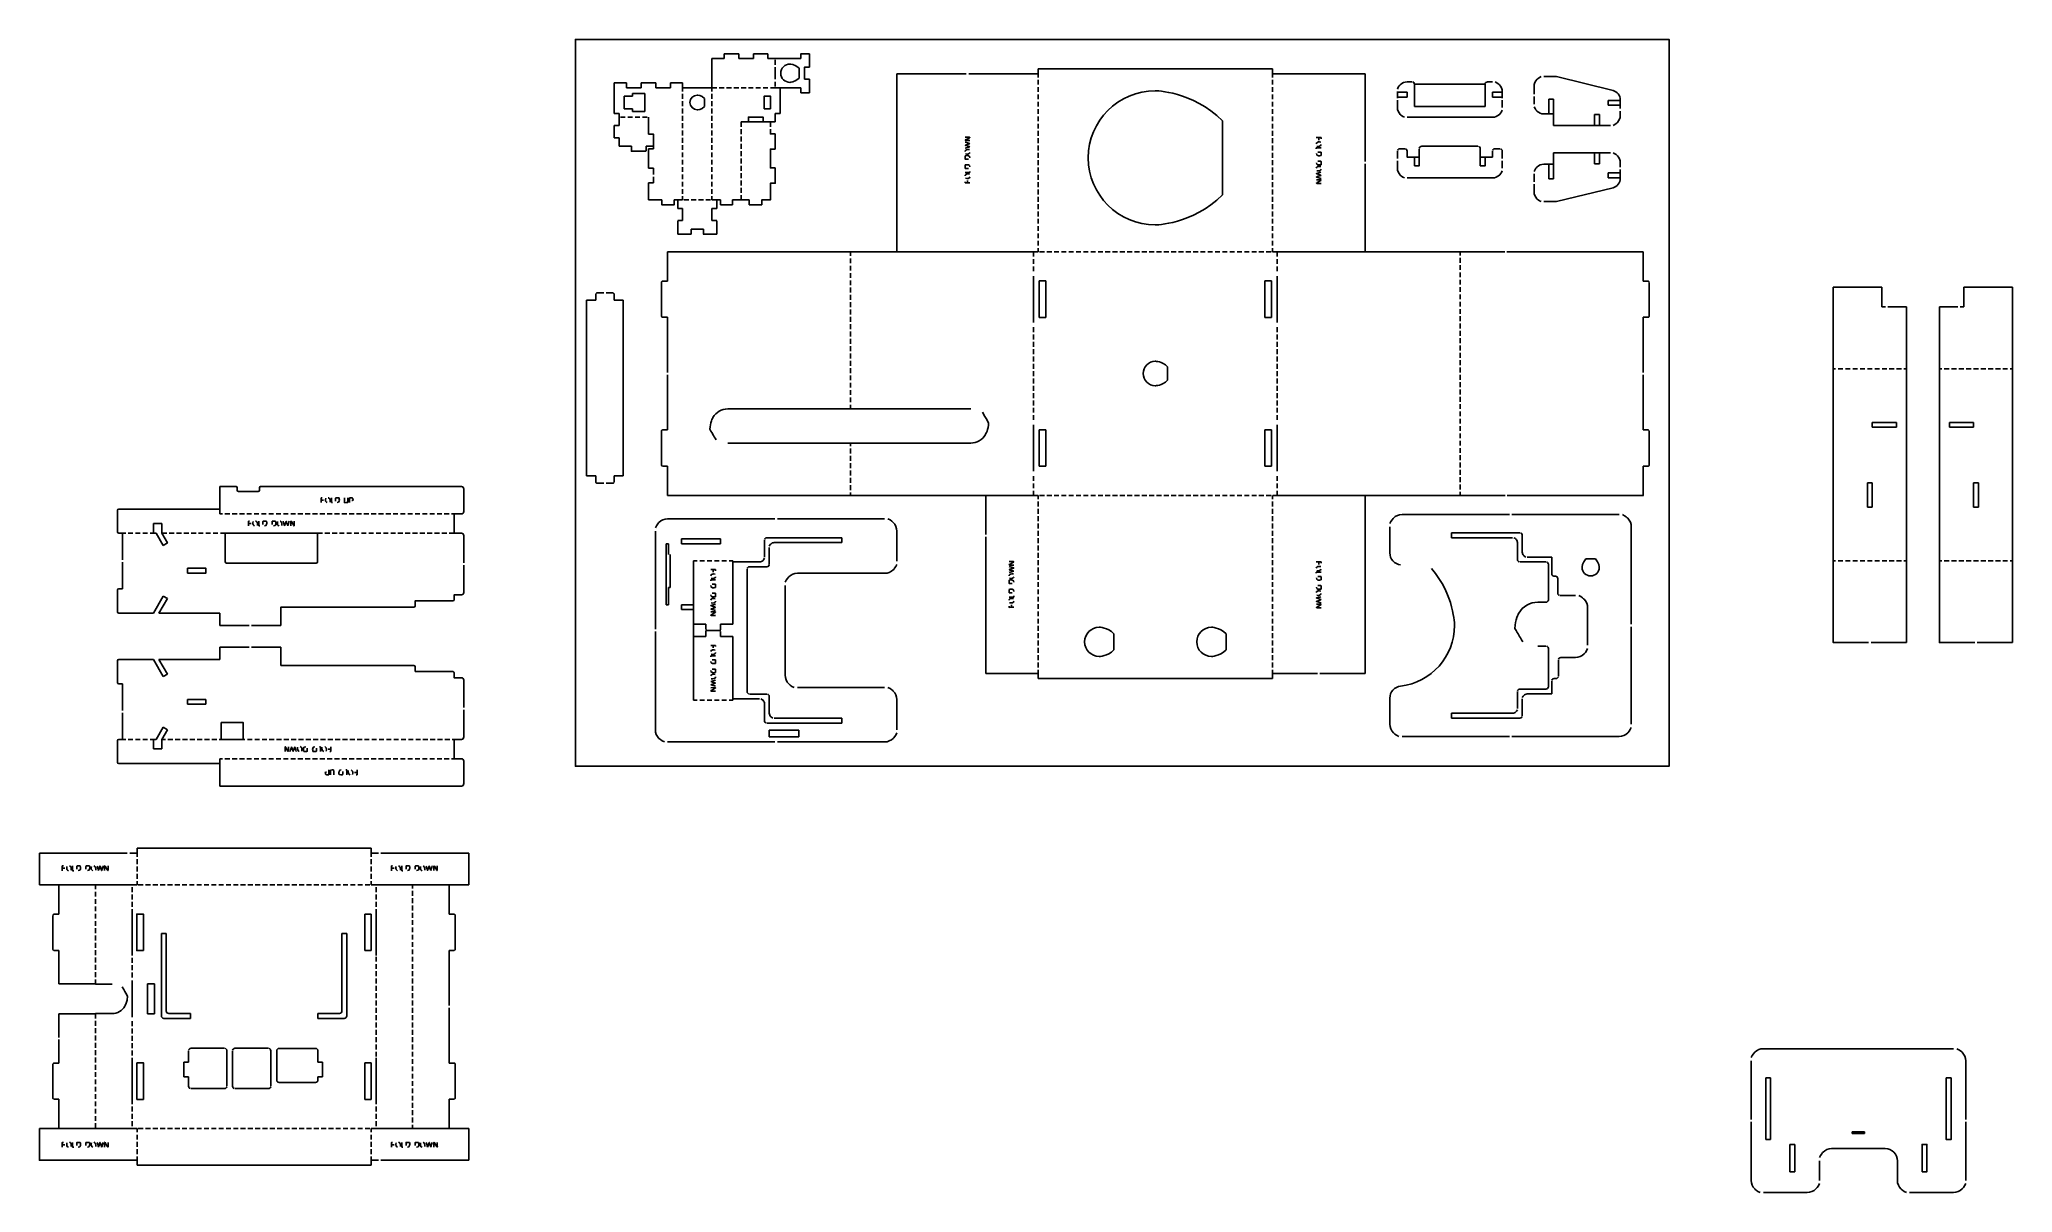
# Model space of a CAD drawing. Extents: x -8.5 to 23.4, y -6.8 to 11.8.
import ezdxf

# ---------------------------------------------------------------- set-up
doc = ezdxf.new("R2010")
doc.units = 0
doc.layers.add('Layer_2', color=7, linetype='CONTINUOUS')

msp = doc.modelspace()

# ---------------------------------------------------------------- linework, layer by layer
at = {"layer": 'Layer_2', "color": 1}
for points in [[(0.180912, 0.10472), (17.836313, 0.10472), (17.836313, 11.839345), (0.180912, 11.839345), (0.180912, 0.10472), (0.180912, 0.10472), (0.180912, 0.10472), (0.180912, 0.10472), (0.180912, 0.10472)], [(3.496646, 11.294118), (3.496646, 11.294118), (3.496646, 11.294118), (3.496646, 11.294118)], [(2.030504, 10.822465), (2.030504, 10.822465), (2.030504, 10.822465), (2.030504, 10.822465)], [(9.34624, 6.445943), (9.34624, 6.445943), (9.34624, 6.445943), (9.34624, 6.445943)], [(16.57048, 3.176632), (16.57048, 3.176632), (16.57048, 3.176632), (16.57048, 3.176632)], [(8.401752, 2.113462), (8.401752, 2.113462), (8.401752, 2.113462), (8.401752, 2.113462)], [(10.211988, 2.113462), (10.211988, 2.113462), (10.211988, 2.113462), (10.211988, 2.113462)], [(-5.536223, 0.813458), (-5.536223, 0.813458), (-5.536223, 0.813458), (-5.536223, 0.813458)], [(-5.181892, 0.537867), (-5.181892, 0.813458), (-5.181892, 0.537867), (-5.181892, 0.537867)], [(-5.536223, 0.537867), (-5.181892, 0.537867), (-5.181892, 0.537867), (-5.536223, 0.537867), (-5.536223, 0.537867)]]:
    msp.add_lwpolyline(points, close=True, dxfattribs=at)
for points in [[(2.384835, 11.530733), (2.384835, 11.530344)], [(2.384835, 11.530733), (2.581685, 11.530733)], [(2.384835, 11.530339), (2.384835, 11.058292)], [(2.581685, 11.609473), (2.582079, 11.609473)], [(2.581685, 11.530733), (2.582079, 11.530733)], [(2.582079, 11.609473), (2.582079, 11.530339)], [(2.817512, 11.609473), (2.582079, 11.609473)], [(2.817905, 11.609473), (2.817905, 11.530733)], [(2.817905, 11.530733), (3.054126, 11.530733)], [(3.054126, 11.609473), (3.05452, 11.609473)], [(3.054126, 11.609473), (3.054126, 11.530733)], [(3.054126, 11.530733), (3.05452, 11.530733)], [(3.289953, 11.609473), (3.05452, 11.609473)], [(3.289953, 11.530339), (3.289953, 11.609473)], [(3.821449, 11.529945), (3.289953, 11.529945)], [(3.408063, 11.51085), (3.408063, 11.43211)], [(3.408457, 11.530339), (3.408457, 11.530728)], [(3.821449, 11.530339), (3.821055, 11.530339)], [(3.821449, 11.529945), (3.821449, 11.609079), (3.959244, 11.609079)], [(3.959244, 11.392544), (3.959244, 11.609079)], [(3.408063, 11.39274), (3.408063, 11.314), (3.408063, 11.19589)], [(3.408063, 11.15652), (3.408063, 11.077779)], [(3.880898, 11.196087), (3.880898, 11.39215), (3.959244, 11.39215)], [(3.880898, 11.195694), (3.880898, 11.196083), (3.959244, 11.196087)], [(3.959244, 11.195694), (3.959244, 11.196083)], [(3.959244, 10.979159), (3.959244, 11.195694)], [(5.370256, 11.286691), (5.370256, 8.412675)], [(5.370256, 11.286691), (6.492303, 11.286691)], [(6.531673, 11.286691), (7.653721, 11.286691)], [(7.653721, 11.365431), (11.43246, 11.365431)], [(7.653721, 11.286691), (7.653721, 11.365431)], [(7.653721, 11.227635), (7.653721, 11.286691)], [(7.653721, 11.109525), (7.653721, 11.188265)], [(11.43246, 11.286691), (11.43246, 11.365431)], [(11.43246, 11.286691), (12.928523, 11.286691)], [(11.43246, 11.227635), (11.43246, 11.286691)], [(11.43246, 11.109525), (11.43246, 11.188265)], [(12.928523, 9.869368), (12.928523, 11.286691)], [(13.607561, 11.154484), (13.686301, 11.154484)], [(14.906774, 11.154484), (14.985514, 11.154484)], [(15.8151, 11.240061), (16.01927, 11.240061)], [(16.931069, 11.015431), (16.01927, 11.240061)], [(0.810031, 11.137426), (1.007276, 11.137426)], [(0.810031, 11.137426), (0.810031, 10.645694)], [(0.967512, 10.924827), (1.105307, 10.924827)], [(0.967512, 10.720103), (0.967512, 10.924827)], [(1.007276, 11.137426), (1.007276, 11.058685)], [(1.007276, 11.058685), (1.242709, 11.058685)], [(1.105307, 10.968132), (1.302157, 10.968132)], [(1.105307, 10.924827), (1.105307, 10.968132)], [(1.242709, 11.137426), (1.479717, 11.137426)], [(1.243102, 11.137426), (1.243102, 11.058292)], [(1.302157, 10.968132), (1.302157, 10.6768)], [(1.479717, 11.137426), (1.479717, 11.058685)], [(1.479717, 11.058685), (1.71515, 11.058685)], [(1.71515, 11.137426), (1.912394, 11.137426)], [(1.715543, 11.137426), (1.715543, 11.058292)], [(1.912394, 11.058685), (1.912394, 11.137426)], [(1.912394, 11.058685), (2.384835, 11.058685)], [(1.912394, 11.058685), (1.912394, 10.999434)], [(1.912394, 10.960064), (1.912394, 10.881323)], [(1.912394, 10.841953), (1.912394, 10.763213)], [(2.463378, 11.058292), (2.384638, 11.058292)], [(2.384835, 11.058685), (2.384835, 10.999434)], [(2.384835, 10.960064), (2.384835, 10.881323)], [(2.384835, 10.841953), (2.384835, 10.763213)], [(2.581488, 11.058292), (2.502748, 11.058292)], [(2.699598, 11.058292), (2.620858, 11.058292)], [(2.817709, 11.058292), (2.738968, 11.058292)], [(2.935819, 11.058292), (2.857079, 11.058292)], [(3.053929, 11.058292), (2.975189, 11.058292)], [(3.172039, 11.058292), (3.093299, 11.058292)], [(3.29015, 11.058292), (3.211409, 11.058292)], [(3.329717, 10.71971), (3.329717, 10.924434), (3.231291, 10.924434), (3.231291, 10.71971), (3.329717, 10.71971)], [(3.40826, 11.058292), (3.32952, 11.058292)], [(3.821055, 11.058292), (3.408063, 11.058292)], [(3.487197, 11.058292), (3.487197, 10.644906)], [(3.821055, 11.057899), (3.821449, 11.057899)], [(3.821449, 11.058292), (3.821449, 10.979159)], [(3.821449, 10.979159), (3.959244, 10.979159)], [(7.653721, 10.991415), (7.653721, 11.070155)], [(7.653721, 10.873305), (7.653721, 10.952045)], [(7.653721, 10.755195), (7.653721, 10.833935)], [(11.43246, 10.991415), (11.43246, 11.070155)], [(11.43246, 10.873305), (11.43246, 10.952045)], [(11.43246, 10.755195), (11.43246, 10.833935)], [(13.450081, 10.987162), (13.450081, 10.997004)], [(13.607561, 10.987162), (13.450081, 10.987162)], [(13.450081, 10.987162), (13.450081, 10.908422)], [(13.450081, 10.908422), (13.607561, 10.908422)], [(13.450081, 10.893658), (13.450081, 10.908422)], [(13.450081, 10.741099), (13.450081, 10.859209)], [(13.607561, 10.908422), (13.607561, 10.987162)], [(13.725671, 11.115114), (13.725671, 10.758815)], [(13.725671, 11.115114), (14.867404, 11.115114)], [(14.867404, 10.758815), (14.867404, 11.115114)], [(14.985514, 10.987162), (14.985514, 10.908422)], [(15.142994, 10.987162), (14.985514, 10.987162)], [(14.985514, 10.908422), (15.142994, 10.908422)], [(15.142994, 10.997004), (15.142994, 10.987162)], [(15.142994, 10.987162), (15.142994, 10.908422)], [(15.142994, 10.893658), (15.142994, 10.908422)], [(15.142994, 10.741099), (15.142994, 10.859209)], [(15.65762, 10.957974), (15.65762, 11.08258)], [(15.65762, 10.793998), (15.65762, 10.918604)], [(15.89384, 10.872738), (15.89384, 10.636518)], [(15.972581, 10.872738), (15.89384, 10.872738)], [(15.972581, 10.452659), (15.972581, 10.872738)], [(17.047789, 10.856202), (16.850939, 10.856202)], [(16.850939, 10.856202), (16.850939, 10.777462)], [(17.047789, 10.863316), (17.047789, 10.777462), (17.047789, 10.723329)], [(0.810031, 10.6453), (0.888772, 10.6453)], [(0.889165, 10.585852), (0.888772, 10.585852)], [(0.889165, 10.586246), (0.889165, 10.645694)], [(0.889165, 10.448057), (0.889165, 10.586246)], [(0.987197, 10.585852), (0.908457, 10.585852)], [(1.105307, 10.720103), (0.967512, 10.720103)], [(1.105307, 10.585852), (1.026567, 10.585852)], [(1.105307, 10.6768), (1.105307, 10.720103)], [(1.302157, 10.6768), (1.105307, 10.6768)], [(1.223417, 10.585852), (1.144677, 10.585852)], [(1.341528, 10.585852), (1.262787, 10.585852)], [(1.360819, 10.585852), (1.361213, 10.585852)], [(1.361213, 10.586246), (1.361213, 10.310655)], [(1.912394, 10.723843), (1.912394, 10.645104)], [(1.912394, 10.605734), (1.912394, 10.526994)], [(2.384835, 10.723843), (2.384835, 10.645104)], [(2.384835, 10.605734), (2.384835, 10.526994)], [(3.211213, 10.507112), (3.211213, 10.586246), (2.975386, 10.586246), (2.975386, 10.507112)], [(3.408063, 10.6453), (3.408063, 10.507112)], [(3.487197, 10.644906), (3.408457, 10.644906)], [(7.653721, 10.637084), (7.653721, 10.715824)], [(7.653721, 10.518974), (7.653721, 10.597714)], [(11.43246, 10.637084), (11.43246, 10.715824)], [(11.43246, 10.518974), (11.43246, 10.597714)], [(14.985514, 10.583619), (13.607561, 10.583619)], [(13.725671, 10.758815), (14.867404, 10.758815)], [(15.89384, 10.636518), (15.8151, 10.636518)], [(15.89384, 10.636518), (15.972581, 10.636518)], [(16.632097, 10.627855), (16.632097, 10.452659)], [(16.710837, 10.627855), (16.632097, 10.627855)], [(16.710837, 10.452659), (16.710837, 10.627855)], [(17.047789, 10.683959), (17.047789, 10.61014)], [(0.810031, 10.251994), (0.810031, 10.448057)], [(0.889165, 10.448057), (0.810031, 10.448057)], [(0.810031, 10.251994), (0.889165, 10.251994)], [(0.889165, 10.507505), (0.888772, 10.507505)], [(0.889165, 10.114198), (0.889165, 10.251994)], [(1.361213, 10.074435), (1.440346, 10.074435), (1.440346, 10.310655), (1.361213, 10.310655)], [(1.912394, 10.487624), (1.912394, 10.408884)], [(1.912394, 10.369514), (1.912394, 10.290773)], [(1.912394, 10.251403), (1.912394, 10.172663)], [(2.384835, 10.487624), (2.384835, 10.408884)], [(2.384835, 10.369514), (2.384835, 10.290773)], [(2.384835, 10.251403), (2.384835, 10.172663)], [(2.857276, 10.507308), (2.857276, 10.428568)], [(2.857276, 10.507112), (3.408063, 10.507112)], [(2.857276, 10.389198), (2.857276, 10.310458)], [(2.857276, 10.271088), (2.857276, 10.192348)], [(3.329323, 10.430443), (3.329323, 10.506726)], [(3.408457, 10.314789), (3.329323, 10.314789), (3.329323, 10.391073)], [(3.408457, 10.069514), (3.408457, 10.314789)], [(6.549894, 10.205852), (6.480425, 10.205278)], [(7.653721, 10.400864), (7.653721, 10.479604)], [(7.653721, 10.282754), (7.653721, 10.361494)], [(7.653721, 10.164643), (7.653721, 10.243384)], [(11.43246, 10.400864), (11.43246, 10.479604)], [(11.43246, 10.282754), (11.43246, 10.361494)], [(11.43246, 10.164643), (11.43246, 10.243384)], [(16.632097, 10.452659), (15.972581, 10.452659)], [(16.632097, 10.452659), (16.710837, 10.452659)], [(16.890309, 10.452659), (16.710837, 10.452659)], [(1.086016, 10.113805), (0.889165, 10.113805)], [(1.086016, 10.113805), (1.08641, 10.113805)], [(1.321449, 10.035065), (1.086409, 10.035065), (1.086409, 10.114198)], [(1.440346, 10.113805), (1.321843, 10.113805)], [(1.321843, 10.035065), (1.321843, 10.113805)], [(1.361213, 10.074435), (1.361213, 9.759867)], [(1.439953, 10.074435), (1.439953, 10.074824)], [(1.912394, 10.133293), (1.912394, 10.054553)], [(1.912394, 10.015183), (1.912394, 9.936443)], [(1.912394, 9.897073), (1.912394, 9.818333)], [(2.384835, 10.133293), (2.384835, 10.054553)], [(2.384835, 10.015183), (2.384835, 9.936443)], [(2.384835, 9.897073), (2.384835, 9.818333)], [(2.857276, 10.152978), (2.857276, 10.074238)], [(2.857276, 10.034867), (2.857276, 9.956127)], [(2.857276, 9.916757), (2.857276, 9.838017)], [(3.408457, 9.764002), (3.329323, 9.764002), (3.329323, 10.069514), (3.408457, 10.069514)], [(7.653721, 10.046533), (7.653721, 10.125273)], [(7.653721, 9.928423), (7.653721, 10.007163)], [(7.653721, 9.810313), (7.653721, 9.889053)], [(11.43246, 10.046533), (11.43246, 10.125273)], [(11.43246, 9.928423), (11.43246, 10.007163)], [(11.43246, 9.810313), (11.43246, 9.889053)], [(13.450081, 9.917922), (13.450081, 10.036032)], [(13.450081, 9.760441), (13.450081, 9.878551)], [(13.489451, 10.075402), (13.568191, 10.075402)], [(13.607561, 10.036032), (13.607561, 9.939918), (13.725671, 9.939918), (13.725671, 9.799811)], [(13.725671, 9.799811), (13.804412, 9.799811), (13.804412, 10.075402)], [(13.725671, 9.939918), (13.804412, 9.939918)], [(13.843782, 10.114772), (14.749293, 10.114772)], [(14.788664, 10.075402), (14.788664, 9.799811), (14.867404, 9.799811), (14.867404, 9.939918), (14.985514, 9.939918), (14.985514, 10.036032)], [(14.788664, 9.939918), (14.867404, 9.939918)], [(15.024884, 10.075402), (15.103624, 10.075402)], [(15.142994, 9.917922), (15.142994, 10.036032)], [(15.142994, 9.760441), (15.142994, 9.878551)], [(15.972581, 10.008816), (15.972581, 9.588738)], [(16.632097, 10.008816), (15.972581, 10.008816)], [(16.632097, 9.83362), (16.632097, 10.008816)], [(16.632097, 10.008816), (16.710837, 10.008816)], [(16.710837, 10.008816), (16.710837, 9.83362)], [(16.890309, 10.008816), (16.710837, 10.008816)], [(1.361213, 9.759474), (1.439953, 9.759474)], [(1.439953, 9.661048), (1.439953, 9.759474)], [(1.439953, 9.52404), (1.439953, 9.622466)], [(1.912394, 9.778962), (1.912394, 9.700222)], [(1.912394, 9.660852), (1.912394, 9.582112)], [(2.384835, 9.778962), (2.384835, 9.700222)], [(2.384835, 9.660852), (2.384835, 9.582112)], [(2.857276, 9.798647), (2.857276, 9.719907)], [(2.857276, 9.680537), (2.857276, 9.601797)], [(2.857276, 9.562427), (2.857276, 9.483686)], [(3.191134, 9.168529), (3.191134, 9.247663), (3.329323, 9.247663), (3.329323, 9.518726), (3.408457, 9.518726), (3.408457, 9.764002)], [(7.653721, 9.692202), (7.653721, 9.770943)], [(7.653721, 9.574092), (7.653721, 9.652832)], [(11.43246, 9.692202), (11.43246, 9.770943)], [(11.43246, 9.574092), (11.43246, 9.652832)], [(12.142587, 9.572261), (12.212054, 9.572836)], [(12.928523, 8.412675), (12.928523, 9.829998)], [(14.985514, 9.602961), (13.607561, 9.602961)], [(15.65762, 9.667478), (15.65762, 9.542872)], [(15.89384, 9.824959), (15.8151, 9.824959)], [(15.89384, 9.588738), (15.89384, 9.824959)], [(15.89384, 9.824959), (15.972581, 9.824959)], [(15.972581, 9.588738), (15.89384, 9.588738)], [(16.710837, 9.83362), (16.632097, 9.83362)], [(17.047789, 9.684013), (16.850939, 9.684013)], [(16.850939, 9.605273), (16.850939, 9.684013)], [(17.047789, 9.605273), (16.850939, 9.605273)], [(17.047789, 9.777518), (17.047789, 9.851336)], [(17.047789, 9.598159), (17.047789, 9.738148)], [(1.361213, 9.52404), (1.439953, 9.52404)], [(1.361213, 9.523647), (1.361213, 9.248057)], [(1.361213, 9.248057), (1.578142, 9.248057)], [(1.439953, 9.523647), (1.439953, 9.524036)], [(1.774205, 9.248057), (1.774205, 9.168923), (1.578142, 9.168923), (1.578142, 9.248057)], [(1.774205, 9.248057), (1.912394, 9.248057)], [(1.774598, 9.247663), (1.774205, 9.247663)], [(1.833654, 9.109867), (1.833654, 9.248057)], [(1.912394, 9.542742), (1.912394, 9.464002)], [(1.912394, 9.424632), (1.912394, 9.345892)], [(1.912394, 9.306522), (1.912394, 9.247663)], [(1.912394, 9.247663), (1.912394, 9.248063)], [(1.912394, 9.247663), (1.912394, 9.247274)], [(2.010819, 9.247663), (1.932079, 9.247663)], [(2.128929, 9.247663), (2.050189, 9.247663)], [(2.247039, 9.247663), (2.168299, 9.247663)], [(2.36515, 9.247663), (2.286409, 9.247663)], [(2.384835, 9.542742), (2.384835, 9.464002)], [(2.384835, 9.424632), (2.384835, 9.345892)], [(2.384835, 9.306522), (2.384835, 9.247663)], [(2.384835, 9.247663), (2.384835, 9.247274)], [(2.52263, 9.247269), (2.384835, 9.247269)], [(2.463575, 9.110262), (2.463575, 9.248057)], [(2.523024, 9.247663), (2.523024, 9.168529)], [(2.857276, 9.247663), (2.719087, 9.247663)], [(2.71948, 9.247269), (2.719087, 9.247269)], [(2.71948, 9.247269), (2.71948, 9.168529)], [(2.857276, 9.444316), (2.857276, 9.365576)], [(2.857276, 9.326206), (2.857276, 9.247466)], [(2.857276, 9.247663), (2.985622, 9.247663), (2.985622, 9.168529)], [(3.191528, 9.247269), (3.191134, 9.247269)], [(3.329717, 9.247269), (3.329717, 9.247658)], [(7.653721, 9.455982), (7.653721, 9.534722)], [(7.653721, 9.337872), (7.653721, 9.416612)], [(7.653721, 9.219761), (7.653721, 9.298502)], [(11.43246, 9.455982), (11.43246, 9.534722)], [(11.43246, 9.337872), (11.43246, 9.416612)], [(11.43246, 9.219761), (11.43246, 9.298502)], [(15.65762, 9.503502), (15.65762, 9.378895)], [(16.931069, 9.446045), (16.01927, 9.221415)], [(1.774598, 9.168923), (1.774205, 9.168923)], [(1.833654, 9.109867), (1.912394, 9.109867)], [(1.912394, 9.109867), (1.912394, 9.110256)], [(1.912394, 9.109867), (1.912394, 8.913805)], [(2.463575, 9.109867), (2.384835, 9.109867), (2.384835, 9.110256)], [(2.384835, 9.109867), (2.384835, 8.913805)], [(2.71948, 9.168529), (2.52263, 9.168529)], [(3.191134, 9.168529), (2.985622, 9.168529)], [(3.191528, 9.168529), (3.191134, 9.168529)], [(7.653721, 9.101651), (7.653721, 9.180391)], [(7.653721, 8.983541), (7.653721, 9.062281)], [(7.653721, 8.865431), (7.653721, 8.944171)], [(11.43246, 9.101651), (11.43246, 9.180391)], [(11.43246, 8.983541), (11.43246, 9.062281)], [(11.43246, 8.865431), (11.43246, 8.944171)], [(15.8151, 9.221415), (16.01927, 9.221415)], [(1.833654, 8.913805), (1.912394, 8.913805)], [(1.833654, 8.91341), (1.833654, 8.696876)], [(1.833654, 8.696876), (2.050583, 8.696876)], [(2.050583, 8.696876), (2.050583, 8.776009)], [(2.050583, 8.776009), (2.247039, 8.776009)], [(2.463575, 8.696876), (2.246646, 8.696876)], [(2.247039, 8.776009), (2.247039, 8.696876)], [(2.463575, 8.913805), (2.384835, 8.913805)], [(2.463575, 8.696876), (2.463575, 8.91341)], [(7.653721, 8.747321), (7.653721, 8.826061)], [(7.653721, 8.62921), (7.653721, 8.70795)], [(11.43246, 8.747321), (11.43246, 8.826061)], [(11.43246, 8.62921), (11.43246, 8.70795)], [(1.669075, 7.935903), (1.669075, 8.412281)], [(7.653327, 8.412281), (1.669075, 8.412281)], [(4.621831, 8.343777), (4.621831, 8.412281)], [(4.621831, 8.225667), (4.621831, 8.304407)], [(4.700965, 8.412675), (4.700965, 8.412282)], [(7.574587, 8.412675), (7.574192, 8.412675), (7.574192, 8.412282)], [(7.574386, 8.333549), (7.574386, 8.412289)], [(7.574386, 8.215439), (7.574386, 8.294179)], [(7.574587, 8.412281), (7.574587, 8.412675)], [(7.653721, 8.5111), (7.653721, 8.58984)], [(7.653721, 8.412675), (7.653721, 8.47173)], [(7.673012, 8.412675), (7.751752, 8.412675)], [(7.791122, 8.412675), (7.869862, 8.412675)], [(7.909232, 8.412675), (7.987973, 8.412675)], [(8.027343, 8.412675), (8.106083, 8.412675)], [(8.145453, 8.412675), (8.224193, 8.412675)], [(8.263563, 8.412675), (8.342303, 8.412675)], [(8.381673, 8.412675), (8.460414, 8.412675)], [(8.499784, 8.412675), (8.578524, 8.412675)], [(8.617894, 8.412675), (8.696634, 8.412675)], [(8.736004, 8.412675), (8.814744, 8.412675)], [(8.854114, 8.412675), (8.932855, 8.412675)], [(8.972225, 8.412675), (9.050965, 8.412675)], [(9.090335, 8.412675), (9.169075, 8.412675)], [(9.208445, 8.412675), (9.287185, 8.412675)], [(9.326555, 8.412675), (9.405295, 8.412675)], [(9.444666, 8.412675), (9.523406, 8.412675)], [(9.562776, 8.412675), (9.641516, 8.412675)], [(9.680886, 8.412675), (9.759626, 8.412675)], [(9.798996, 8.412675), (9.877736, 8.412675)], [(9.917107, 8.412675), (9.995847, 8.412675)], [(10.035217, 8.412675), (10.113957, 8.412675)], [(10.153327, 8.412675), (10.232067, 8.412675)], [(10.271437, 8.412675), (10.350177, 8.412675)], [(10.389547, 8.412675), (10.468287, 8.412675)], [(10.507657, 8.412675), (10.586398, 8.412675)], [(10.625768, 8.412675), (10.704508, 8.412675)], [(10.743878, 8.412675), (10.822618, 8.412675)], [(10.861988, 8.412675), (10.940728, 8.412675)], [(10.980098, 8.412675), (11.058838, 8.412675)], [(11.098209, 8.412675), (11.176949, 8.412675)], [(11.216319, 8.412675), (11.295059, 8.412675)], [(11.334429, 8.412675), (11.413169, 8.412675)], [(11.43246, 8.5111), (11.43246, 8.58984)], [(11.43246, 8.412675), (11.43246, 8.47173)], [(15.185307, 8.412431), (11.43246, 8.412676)], [(11.511594, 8.412675), (11.511594, 8.412282)], [(11.511594, 8.412675), (11.511983, 8.412675)], [(11.511594, 8.333549), (11.511594, 8.412289)], [(11.511594, 8.215439), (11.511594, 8.294179)], [(14.46435, 8.353423), (14.46435, 8.412281)], [(14.46435, 8.235313), (14.46435, 8.314053)], [(17.417106, 8.412281), (15.217327, 8.412427)], [(17.417106, 7.935903), (17.417106, 8.412281)], [(4.621831, 8.107557), (4.621831, 8.186297)], [(4.621831, 7.989447), (4.621831, 8.068187)], [(7.573992, 8.117013), (7.574386, 8.117013)], [(7.574193, 8.01858), (7.574193, 7.270549)], [(7.574386, 8.097328), (7.574386, 8.176069)], [(11.5112, 8.117013), (11.511589, 8.117013)], [(11.511594, 8.097328), (11.511594, 8.176069)], [(11.511594, 8.01858), (11.511594, 7.270549)], [(14.46435, 8.117202), (14.46435, 8.195943)], [(14.46435, 7.999092), (14.46435, 8.077832)], [(0.510811, 7.726454), (0.510811, 7.628029)], [(0.530496, 7.746139), (0.638764, 7.746139)], [(0.678134, 7.746139), (0.786402, 7.746139)], [(0.806087, 7.726454), (0.806087, 7.628029)], [(1.57065, 7.372911), (1.57065, 7.916218)], [(1.590335, 7.935903), (1.669075, 7.935903)], [(4.621831, 7.871336), (4.621831, 7.950076)], [(4.621831, 7.753226), (4.621831, 7.831966)], [(4.621831, 7.635116), (4.621831, 7.713856)], [(7.669862, 7.940234), (7.776162, 7.940234)], [(7.669862, 7.940234), (7.669862, 7.349683)], [(7.776162, 7.349683), (7.776162, 7.940234)], [(11.310019, 7.940234), (11.416319, 7.940234)], [(11.310019, 7.349683), (11.310019, 7.940234)], [(11.416319, 7.940234), (11.416319, 7.349683)], [(14.46435, 7.880982), (14.46435, 7.959722)], [(14.46435, 7.762872), (14.46435, 7.841612)], [(14.46435, 7.644761), (14.46435, 7.723502)], [(17.495847, 7.935903), (17.417106, 7.935903)], [(17.515531, 7.372911), (17.515531, 7.916218)], [(20.485744, 7.841405), (20.485744, 6.523043)], [(20.485744, 7.841405), (21.269733, 7.841405)], [(21.269733, 7.52318), (21.269733, 7.841405)], [(22.596249, 7.841405), (22.596249, 7.52318)], [(23.380233, 7.841405), (22.596249, 7.841405)], [(23.380233, 6.523043), (23.380233, 7.841405)], [(0.363173, 4.793384), (0.363173, 7.628029)], [(0.363173, 7.628029), (0.510811, 7.628029)], [(0.806087, 7.628029), (0.953733, 7.628029)], [(0.953725, 4.793384), (0.953725, 7.628029)], [(1.669075, 7.353226), (1.590335, 7.353226)], [(1.669075, 6.463462), (1.669075, 7.353226)], [(4.621831, 7.517006), (4.621831, 7.595746)], [(4.621831, 7.398895), (4.621831, 7.477635)], [(4.621831, 7.280785), (4.621831, 7.359525)], [(7.776162, 7.349683), (7.669862, 7.349683)], [(11.416319, 7.349683), (11.310019, 7.349683)], [(14.46435, 7.526651), (14.46435, 7.605391)], [(14.46435, 7.408541), (14.46435, 7.487281)], [(14.46435, 7.290431), (14.46435, 7.369171)], [(17.417106, 6.463462), (17.417106, 7.353226)], [(17.417106, 7.353226), (17.495847, 7.353226)], [(21.269733, 7.52318), (21.330481, 7.52318)], [(21.369882, 7.52318), (21.666851, 7.52318)], [(21.666847, 7.52318), (21.666847, 6.523043)], [(22.199134, 7.52318), (22.199134, 6.523043)], [(22.199134, 7.52318), (22.496103, 7.52318)], [(22.5355, 7.52318), (22.596249, 7.52318)], [(4.621831, 7.162675), (4.621831, 7.241415)], [(4.621831, 7.044565), (4.621831, 7.123305)], [(7.574193, 7.113069), (7.574193, 7.191809)], [(7.574193, 6.994958), (7.574193, 7.073698)], [(11.511594, 7.113069), (11.511594, 7.191809)], [(11.511594, 6.994958), (11.511594, 7.073698)], [(14.46435, 7.172321), (14.46435, 7.251061)], [(14.46435, 7.05421), (14.46435, 7.13295)], [(14.46435, 6.9361), (14.46435, 7.01484)], [(4.621831, 6.926454), (4.621831, 7.005195)], [(4.621831, 6.808344), (4.621831, 6.887084)], [(4.621831, 6.690234), (4.621831, 6.768974)], [(7.574193, 6.876848), (7.574193, 6.955588)], [(7.574193, 6.758738), (7.574193, 6.837478)], [(7.574193, 6.640628), (7.574193, 6.719368)], [(11.511594, 6.876848), (11.511594, 6.955588)], [(11.511594, 6.758738), (11.511594, 6.837478)], [(11.511594, 6.640628), (11.511594, 6.719368)], [(14.46435, 6.81799), (14.46435, 6.89673)], [(14.46435, 6.69988), (14.46435, 6.77862)], [(1.669075, 5.534328), (1.669075, 6.424092)], [(4.621831, 6.572124), (4.621831, 6.650864)], [(4.621831, 6.454013), (4.621831, 6.532754)], [(4.621831, 6.335903), (4.621831, 6.414643)], [(7.574193, 6.522517), (7.574193, 6.601258)], [(7.574193, 6.404407), (7.574193, 6.483147)], [(11.511594, 6.522517), (11.511594, 6.601258)], [(11.511594, 6.404407), (11.511594, 6.483147)], [(14.46435, 6.581769), (14.46435, 6.66051)], [(14.46435, 6.463659), (14.46435, 6.542399)], [(14.46435, 6.345549), (14.46435, 6.424289)], [(17.417106, 5.534328), (17.417106, 6.424092)], [(20.485737, 6.523043), (20.525107, 6.523043)], [(20.485744, 6.523043), (20.485744, 3.420968)], [(20.564477, 6.523043), (20.643217, 6.523043)], [(20.682587, 6.523043), (20.761328, 6.523043)], [(20.800698, 6.523043), (20.879438, 6.523043)], [(20.918808, 6.523043), (20.997548, 6.523043)], [(21.036918, 6.523043), (21.115658, 6.523043)], [(21.155028, 6.523043), (21.233768, 6.523043)], [(21.273138, 6.523043), (21.351878, 6.523043)], [(21.391248, 6.523043), (21.469989, 6.523043)], [(21.509359, 6.523043), (21.588099, 6.523043)], [(21.627469, 6.523043), (21.666839, 6.523043)], [(21.666847, 3.420968), (21.666847, 6.523043)], [(22.19913, 6.523043), (22.19913, 3.420968)], [(22.19913, 6.523043), (22.2385, 6.523043)], [(22.277871, 6.523043), (22.356611, 6.523043)], [(22.395981, 6.523043), (22.474721, 6.523043)], [(22.514091, 6.523043), (22.592831, 6.523043)], [(22.632201, 6.523043), (22.710941, 6.523043)], [(22.750311, 6.523043), (22.829052, 6.523043)], [(22.868422, 6.523043), (22.947162, 6.523043)], [(22.986532, 6.523043), (23.065272, 6.523043)], [(23.104642, 6.523043), (23.183382, 6.523043)], [(23.222752, 6.523043), (23.301492, 6.523043)], [(23.340862, 6.523043), (23.380233, 6.523043)], [(23.380233, 3.420968), (23.380233, 6.523043)], [(4.621831, 6.217793), (4.621831, 6.296533)], [(4.621831, 6.099683), (4.621831, 6.178423)], [(4.621831, 5.981572), (4.621831, 6.060313)], [(7.574193, 6.286297), (7.574193, 6.365037)], [(7.574193, 6.168187), (7.574193, 6.246927)], [(7.574193, 6.050076), (7.574193, 6.128817)], [(11.511594, 6.286297), (11.511594, 6.365037)], [(11.511594, 6.168187), (11.511594, 6.246927)], [(11.511594, 6.050076), (11.511594, 6.128817)], [(14.46435, 6.227439), (14.46435, 6.306179)], [(14.46435, 6.109328), (14.46435, 6.188069)], [(14.46435, 5.991218), (14.46435, 6.069958)], [(4.621831, 5.873305), (2.641114, 5.873305)], [(4.621831, 5.873698), (4.621831, 5.942202)], [(4.621831, 5.873698), (4.700571, 5.873698)], [(4.700571, 5.873698), (6.563177, 5.873698)], [(7.574193, 5.931966), (7.574193, 6.010706)], [(7.574193, 5.813856), (7.574193, 5.892596)], [(7.574193, 5.695746), (7.574193, 5.774486)], [(11.511594, 5.931966), (11.511594, 6.010706)], [(11.511594, 5.813856), (11.511594, 5.892596)], [(11.511594, 5.695746), (11.511594, 5.774486)], [(14.46435, 5.873108), (14.46435, 5.951848)], [(14.46435, 5.754998), (14.46435, 5.833738)], [(1.57065, 4.971336), (1.57065, 5.514643)], [(1.590335, 5.534328), (1.669075, 5.534328)], [(7.574193, 5.617006), (7.574193, 4.868974)], [(7.669862, 5.538659), (7.669862, 4.948108)], [(7.669862, 5.538659), (7.776162, 5.538659)], [(7.776162, 4.948108), (7.776162, 5.538659)], [(11.310019, 5.538659), (11.416319, 5.538659)], [(11.310019, 4.948108), (11.310019, 5.538659)], [(11.416319, 5.538659), (11.416319, 4.948108)], [(11.511594, 5.617006), (11.511594, 4.868974)], [(14.46435, 5.636887), (14.46435, 5.715628)], [(14.46435, 5.518777), (14.46435, 5.597517)], [(14.46435, 5.400667), (14.46435, 5.479407)], [(17.495847, 5.534328), (17.417106, 5.534328)], [(17.515531, 4.971336), (17.515531, 5.514643)], [(21.115666, 5.656901), (21.505953, 5.656901)], [(21.115666, 5.656901), (21.115666, 5.578161)], [(21.505953, 5.578161), (21.115666, 5.578161)], [(21.505953, 5.578161), (21.505953, 5.656901)], [(22.360024, 5.656901), (22.750311, 5.656901)], [(22.360024, 5.656901), (22.360024, 5.578161)], [(22.750311, 5.578161), (22.360024, 5.578161)], [(22.750311, 5.578161), (22.750311, 5.656901)], [(2.641114, 5.322124), (4.621831, 5.322124)], [(4.621831, 5.322517), (4.700571, 5.322517)], [(4.621831, 5.273108), (4.621831, 5.322517)], [(4.621831, 5.154998), (4.621831, 5.233738)], [(4.621831, 5.036887), (4.621831, 5.115628)], [(6.563177, 5.322517), (4.700571, 5.322517)], [(14.46435, 5.282557), (14.46435, 5.361297)], [(14.46435, 5.164447), (14.46435, 5.243187)], [(14.46435, 5.046336), (14.46435, 5.125076)], [(0.363173, 4.793384), (0.510811, 4.793384)], [(0.510811, 4.793384), (0.510811, 4.694958)], [(0.806087, 4.793384), (0.806087, 4.694958)], [(0.806087, 4.793384), (0.953733, 4.793384)], [(1.669075, 4.951651), (1.590335, 4.951651)], [(1.669075, 4.475273), (1.669075, 4.951651)], [(4.621831, 4.918777), (4.621831, 4.997517)], [(4.621831, 4.800667), (4.621831, 4.879407)], [(7.574386, 4.711494), (7.574386, 4.790234)], [(7.776162, 4.948108), (7.669862, 4.948108)], [(11.416319, 4.948108), (11.310019, 4.948108)], [(11.511594, 4.711494), (11.511594, 4.790234)], [(14.46435, 4.928226), (14.46435, 5.006966)], [(14.46435, 4.810116), (14.46435, 4.888856)], [(17.417106, 4.475273), (17.417106, 4.951651)], [(17.417106, 4.951651), (17.495847, 4.951651)], [(-5.5559, 4.620721), (-5.295628, 4.620721)], [(-5.5559, 4.179489), (-5.5559, 4.620721)], [(-5.275943, 4.601036), (-5.275943, 4.561666)], [(-4.938542, 4.541981), (-5.256258, 4.541981)], [(-4.918857, 4.601036), (-4.919132, 4.558367)], [(-4.899172, 4.620721), (-1.658262, 4.620721)], [(-1.618892, 4.218851), (-1.618892, 4.581351)], [(0.530496, 4.675273), (0.638764, 4.675273)], [(0.678134, 4.675273), (0.786402, 4.675273)], [(7.653721, 4.475667), (1.669075, 4.475274)], [(4.621831, 4.682557), (4.621831, 4.761297)], [(4.621831, 4.564447), (4.621831, 4.643187)], [(4.621831, 4.47547), (4.621831, 4.525076)], [(4.700571, 4.476061), (4.700571, 4.475668)], [(6.807264, 3.845746), (6.807264, 4.475667)], [(7.573799, 4.475273), (7.574193, 4.475273)], [(7.573992, 4.494958), (7.574386, 4.494958)], [(7.574386, 4.593384), (7.574386, 4.672124)], [(7.574386, 4.475273), (7.574386, 4.554013)], [(7.574587, 4.475667), (7.574587, 4.476061)], [(7.653721, 4.416612), (7.653721, 4.475667)], [(7.673012, 4.475667), (7.751752, 4.475667)], [(7.791122, 4.475667), (7.869862, 4.475667)], [(7.909232, 4.475667), (7.987973, 4.475667)], [(8.027343, 4.475667), (8.106083, 4.475667)], [(8.145453, 4.475667), (8.224193, 4.475667)], [(8.263563, 4.475667), (8.342303, 4.475667)], [(8.381673, 4.475667), (8.460414, 4.475667)], [(8.499784, 4.475667), (8.578524, 4.475667)], [(8.617894, 4.475667), (8.696634, 4.475667)], [(8.736004, 4.475667), (8.814744, 4.475667)], [(8.854114, 4.475667), (8.932855, 4.475667)], [(8.972225, 4.475667), (9.050965, 4.475667)], [(9.090335, 4.475667), (9.169075, 4.475667)], [(9.208445, 4.475667), (9.287185, 4.475667)], [(9.326555, 4.475667), (9.405295, 4.475667)], [(9.444666, 4.475667), (9.523406, 4.475667)], [(9.562776, 4.475667), (9.641516, 4.475667)], [(9.680886, 4.475667), (9.759626, 4.475667)], [(9.798996, 4.475667), (9.877736, 4.475667)], [(9.917107, 4.475667), (9.995847, 4.475667)], [(10.035217, 4.475667), (10.113957, 4.475667)], [(10.153327, 4.475667), (10.232067, 4.475667)], [(10.271437, 4.475667), (10.350177, 4.475667)], [(10.389547, 4.475667), (10.468287, 4.475667)], [(10.507657, 4.475667), (10.586398, 4.475667)], [(10.625768, 4.475667), (10.704508, 4.475667)], [(10.743878, 4.475667), (10.822618, 4.475667)], [(10.861988, 4.475667), (10.940728, 4.475667)], [(10.980098, 4.475667), (11.058838, 4.475667)], [(11.098209, 4.475667), (11.176949, 4.475667)], [(11.216319, 4.475667), (11.295059, 4.475667)], [(11.334429, 4.475667), (11.413169, 4.475667)], [(11.43246, 4.416612), (11.43246, 4.475667)], [(15.19259, 4.475427), (11.439743, 4.475672)], [(11.5112, 4.494958), (11.511589, 4.494958)], [(11.511594, 4.593384), (11.511594, 4.672124)], [(11.511594, 4.475273), (11.511594, 4.554013)], [(12.928523, 1.601651), (12.928523, 4.475667)], [(14.46435, 4.692006), (14.46435, 4.770746)], [(14.46435, 4.573895), (14.46435, 4.652635)], [(14.46435, 4.47547), (14.46435, 4.534525)], [(17.42439, 4.475277), (15.22461, 4.475423)], [(21.036926, 4.68081), (21.036926, 4.28711)], [(21.036926, 4.68081), (21.115666, 4.68081)], [(21.115666, 4.28711), (21.115666, 4.68081)], [(22.750311, 4.68081), (22.750311, 4.28711)], [(22.750311, 4.68081), (22.829052, 4.68081)], [(22.829052, 4.28711), (22.829052, 4.68081)], [(-7.209443, 4.238544), (-7.209443, 3.887627)], [(-5.5559, 4.258229), (-7.189758, 4.258229)], [(-5.5559, 4.179489), (-5.51653, 4.179489)], [(-5.47716, 4.179489), (-5.39842, 4.179489)], [(-5.35905, 4.179489), (-5.28031, 4.179489)], [(-5.240939, 4.179489), (-5.162199, 4.179489)], [(-5.122829, 4.179489), (-5.044089, 4.179489)], [(-5.004719, 4.179489), (-4.925979, 4.179489)], [(-4.886609, 4.179489), (-4.807869, 4.179489)], [(-4.768499, 4.179489), (-4.689758, 4.179489)], [(-4.650388, 4.179489), (-4.571648, 4.179489)], [(-4.532278, 4.179489), (-4.453538, 4.179489)], [(-4.414168, 4.179489), (-4.335428, 4.179489)], [(-4.296058, 4.179489), (-4.217317, 4.179489)], [(-4.177947, 4.179489), (-4.099207, 4.179489)], [(-4.059837, 4.179489), (-3.981097, 4.179489)], [(-3.941727, 4.179489), (-3.862987, 4.179489)], [(-3.823617, 4.179489), (-3.744876, 4.179489)], [(-3.705506, 4.179489), (-3.626766, 4.179489)], [(-3.587396, 4.179489), (-3.508656, 4.179489)], [(-3.469286, 4.179489), (-3.390546, 4.179489)], [(-3.351176, 4.179489), (-3.272436, 4.179489)], [(-3.233065, 4.179489), (-3.154325, 4.179489)], [(-3.114955, 4.179489), (-3.036215, 4.179489)], [(-2.996845, 4.179489), (-2.918105, 4.179489)], [(-2.878735, 4.179489), (-2.799995, 4.179489)], [(-2.760625, 4.179489), (-2.681884, 4.179489)], [(-2.642514, 4.179489), (-2.563774, 4.179489)], [(-2.524404, 4.179489), (-2.445664, 4.179489)], [(-2.406294, 4.179489), (-2.327554, 4.179489)], [(-2.288184, 4.179489), (-2.209443, 4.179489)], [(-2.170073, 4.179489), (-2.091333, 4.179489)], [(-2.051963, 4.179489), (-1.973223, 4.179489)], [(-1.933853, 4.179489), (-1.855113, 4.179489)], [(-1.815743, 4.179489), (-1.776373, 4.179489)], [(-1.776373, 4.179489), (-1.776373, 3.867942)], [(-1.658262, 4.179481), (-1.776373, 4.179489)], [(7.653721, 4.298502), (7.653721, 4.377242)], [(7.653721, 4.180391), (7.653721, 4.259132)], [(7.653721, 4.062281), (7.653721, 4.141021)], [(11.43246, 4.298502), (11.43246, 4.377242)], [(11.43246, 4.180391), (11.43246, 4.259132)], [(11.43246, 4.062281), (11.43246, 4.141021)], [(13.525503, 4.168025), (15.257787, 4.168025)], [(15.297157, 4.168025), (17.029441, 4.168025)], [(21.115666, 4.28711), (21.036926, 4.28711)], [(22.829052, 4.28711), (22.750311, 4.28711)], [(-7.130703, 3.867942), (-7.189758, 3.867942)], [(-7.130703, 3.438946), (-7.130703, 3.867942)], [(-7.130703, 3.867942), (-7.077518, 3.867942)], [(-7.038148, 3.867942), (-6.959408, 3.867942)], [(-6.920038, 3.867942), (-6.841298, 3.867942)], [(-6.801928, 3.867942), (-6.723187, 3.867942)], [(-6.683817, 3.867942), (-6.630636, 3.867942)], [(-6.494254, 4.022009), (-6.630636, 4.022009)], [(-6.630636, 4.022009), (-6.630636, 3.867942)], [(-6.585176, 3.867942), (-6.630636, 3.867942)], [(-6.471522, 3.671091), (-6.585176, 3.867942)], [(-6.494254, 3.867942), (-6.494254, 4.022009)], [(-6.494254, 3.867942), (-6.403333, 3.710461), (-6.471522, 3.671091)], [(-6.493581, 3.867942), (-6.414841, 3.867942)], [(-6.375471, 3.867942), (-6.296731, 3.867942)], [(-6.257361, 3.867942), (-6.178621, 3.867942)], [(-6.13925, 3.867942), (-6.06051, 3.867942)], [(-6.02114, 3.867942), (-5.9424, 3.867942)], [(-5.90303, 3.867942), (-5.82429, 3.867942)], [(-5.78492, 3.867942), (-5.70618, 3.867942)], [(-5.66681, 3.867942), (-5.588069, 3.867942)], [(-5.548699, 3.867942), (-5.469959, 3.867942)], [(-3.981097, 3.867942), (-5.469286, 3.867942)], [(-5.469286, 3.403375), (-5.469286, 3.867942)], [(-4.411888, 3.985812), (-4.412462, 4.055281)], [(-3.981097, 3.867942), (-3.981097, 3.403375)], [(-3.981097, 3.867942), (-3.902357, 3.867942)], [(-3.862987, 3.867942), (-3.784247, 3.867942)], [(-3.744876, 3.867942), (-3.666136, 3.867942)], [(-3.626766, 3.867942), (-3.548026, 3.867942)], [(-3.508656, 3.867942), (-3.429916, 3.867942)], [(-3.390546, 3.867942), (-3.311806, 3.867942)], [(-3.272436, 3.867942), (-3.193695, 3.867942)], [(-3.154325, 3.867942), (-3.075585, 3.867942)], [(-3.036215, 3.867942), (-2.957475, 3.867942)], [(-2.918105, 3.867942), (-2.839365, 3.867942)], [(-2.799995, 3.867942), (-2.721254, 3.867942)], [(-2.681884, 3.867942), (-2.603144, 3.867942)], [(-2.563774, 3.867942), (-2.485034, 3.867942)], [(-2.445664, 3.867942), (-2.366924, 3.867942)], [(-2.327554, 3.867942), (-2.248813, 3.867942)], [(-2.209443, 3.867942), (-2.130703, 3.867942)], [(-2.091333, 3.867942), (-2.012593, 3.867942)], [(-1.973223, 3.867942), (-1.894483, 3.867942)], [(-1.855113, 3.867942), (-1.776373, 3.867942)], [(-1.658262, 3.86795), (-1.776373, 3.867942)], [(-1.618892, 3.389734), (-1.618892, 3.82858)], [(1.473286, 3.901918), (1.473286, 2.31806)], [(3.402421, 4.098769), (1.670137, 4.098769)], [(5.174074, 4.098769), (3.441791, 4.098769)], [(5.370925, 3.416418), (5.370925, 3.901918)], [(7.653721, 3.944171), (7.653721, 4.022911)], [(7.653721, 3.826061), (7.653721, 3.904801)], [(11.43246, 3.944171), (11.43246, 4.022911)], [(11.43246, 3.826061), (11.43246, 3.904801)], [(13.328653, 3.971175), (13.328653, 3.550557)], [(14.322748, 3.873537), (14.322748, 3.794797)], [(14.322748, 3.873537), (15.426803, 3.873537)], [(15.466161, 3.561986), (15.466161, 3.834155)], [(17.226291, 2.397159), (17.226291, 3.971175)], [(1.648484, 2.713606), (1.648484, 3.697859)], [(1.648484, 3.697859), (1.683916, 3.697859)], [(1.683916, 3.697859), (1.683916, 3.521548)], [(1.713952, 3.521548), (1.713952, 3.521548)], [(2.523286, 3.776599), (1.893365, 3.776599)], [(1.893365, 3.697859), (1.893365, 3.776599)], [(1.893365, 3.697859), (2.523286, 3.697859)], [(2.523286, 3.776599), (2.523286, 3.697859)], [(3.233416, 3.482891), (3.233416, 3.755068)], [(3.272786, 3.794438), (4.485097, 3.794438)], [(3.312157, 3.636958), (3.312157, 3.36478)], [(4.485097, 3.715698), (3.390897, 3.715698)], [(4.485097, 3.794438), (4.485097, 3.715698)], [(6.807264, 1.601648), (6.807264, 3.806376)], [(7.653721, 3.70795), (7.653721, 3.786691)], [(7.653721, 3.58984), (7.653721, 3.66858)], [(7.653721, 3.47173), (7.653721, 3.55047)], [(11.43246, 3.70795), (11.43246, 3.786691)], [(11.43246, 3.58984), (11.43246, 3.66858)], [(11.43246, 3.47173), (11.43246, 3.55047)], [(15.308681, 3.794797), (14.322748, 3.794797)], [(15.387421, 3.716057), (15.387421, 3.443891)], [(-7.130703, 2.970591), (-7.130703, 3.399588)], [(-6.077554, 3.301155), (-5.782278, 3.301155), (-5.782278, 3.222415), (-6.077554, 3.222415), (-6.077554, 3.301155)], [(-4.000782, 3.38369), (-5.449601, 3.38369)], [(-1.618892, 2.911528), (-1.618892, 3.350375)], [(2.090216, 3.423835), (2.090216, 2.419899)], [(2.090216, 3.423835), (2.149862, 3.423835)], [(2.189232, 3.423835), (2.267972, 3.423835)], [(2.307342, 3.423835), (2.386082, 3.423835)], [(2.425452, 3.423835), (2.504192, 3.423835)], [(2.543563, 3.423835), (2.622303, 3.423835)], [(2.661673, 3.423835), (2.721318, 3.423835)], [(2.721318, 3.423835), (2.721318, 2.396792)], [(2.721318, 3.40415), (3.154676, 3.40415)], [(2.953633, 3.28604), (2.953633, 1.310705)], [(3.272786, 3.32541), (2.993003, 3.32541)], [(5.174074, 3.219701), (3.764625, 3.219701)], [(7.258555, 3.354057), (7.189087, 3.353482)], [(7.653721, 3.35362), (7.653721, 3.43236)], [(7.653721, 3.23551), (7.653721, 3.31425)], [(7.653721, 3.117399), (7.653721, 3.196139)], [(11.43246, 3.35362), (11.43246, 3.43236)], [(11.43246, 3.23551), (11.43246, 3.31425)], [(11.43246, 3.117399), (11.43246, 3.196139)], [(15.426803, 3.40451), (15.848338, 3.40451)], [(15.940858, 3.48325), (15.544901, 3.48325)], [(15.887709, 3.365139), (15.887709, 2.792439)], [(15.940858, 3.213679), (15.940858, 3.48325)], [(20.485737, 3.420968), (20.525107, 3.420968)], [(20.485748, 3.420968), (20.485748, 2.10261), (21.056614, 2.10261)], [(20.564477, 3.420968), (20.643217, 3.420968)], [(20.682587, 3.420968), (20.761328, 3.420968)], [(20.800698, 3.420968), (20.879438, 3.420968)], [(20.918808, 3.420968), (20.997548, 3.420968)], [(21.036918, 3.420968), (21.115658, 3.420968)], [(21.155028, 3.420968), (21.233768, 3.420968)], [(21.273138, 3.420968), (21.351878, 3.420968)], [(21.391248, 3.420968), (21.469989, 3.420968)], [(21.509359, 3.420968), (21.588099, 3.420968)], [(21.627469, 3.420968), (21.666839, 3.420968)], [(21.666851, 3.420968), (21.666851, 2.10261)], [(22.19913, 3.420968), (22.2385, 3.420968)], [(22.199134, 3.420968), (22.199134, 2.10261), (22.769997, 2.10261)], [(22.277871, 3.420968), (22.356611, 3.420968)], [(22.395981, 3.420968), (22.474721, 3.420968)], [(22.514091, 3.420968), (22.592831, 3.420968)], [(22.632201, 3.420968), (22.710941, 3.420968)], [(22.750311, 3.420968), (22.829052, 3.420968)], [(22.868422, 3.420968), (22.947162, 3.420968)], [(22.986532, 3.420968), (23.065272, 3.420968)], [(23.104642, 3.420968), (23.183382, 3.420968)], [(23.222752, 3.420968), (23.301492, 3.420968)], [(23.340862, 3.420968), (23.380233, 3.420968)], [(23.380233, 2.10261), (23.380233, 3.420968)], [(-7.209443, 2.596576), (-7.209443, 2.950907)], [(-7.130703, 2.970591), (-7.189758, 2.970591)], [(-1.776373, 2.793426), (-1.776373, 2.872166), (-1.658262, 2.872158)], [(1.683916, 2.989083), (1.713952, 2.989083)], [(1.683916, 2.989083), (1.683916, 2.713606)], [(3.567775, 3.022851), (3.567775, 1.574032)], [(7.653721, 2.999289), (7.653721, 3.078029)], [(7.653721, 2.881179), (7.653721, 2.959919)], [(11.43246, 2.999289), (11.43246, 3.078029)], [(11.43246, 2.881179), (11.43246, 2.959919)], [(15.985149, 3.174632), (15.975307, 3.174632)], [(15.985149, 3.174632), (16.004834, 3.174632)], [(16.039283, 2.900246), (16.039283, 3.135569)], [(-6.630636, 2.57689), (-7.189758, 2.57689)], [(-6.630636, 2.57689), (-6.471522, 2.852481)], [(-6.403333, 2.813111), (-6.539715, 2.57689)], [(-5.5559, 2.57689), (-6.539715, 2.57689)], [(-6.471522, 2.852481), (-6.403333, 2.813111)], [(-5.5559, 2.57689), (-5.5559, 2.38004)], [(-4.571648, 2.38004), (-4.571648, 2.675316), (-2.425979, 2.675316)], [(-2.406294, 2.695001), (-2.406294, 2.773741), (-1.796058, 2.773741)], [(1.683916, 2.713606), (1.648484, 2.713606)], [(2.090216, 2.713606), (1.893365, 2.713606)], [(1.893365, 2.634866), (1.893365, 2.713606)], [(2.090216, 2.634866), (1.893365, 2.634866)], [(2.367862, 2.597012), (2.437329, 2.59759)], [(7.653721, 2.763069), (7.653721, 2.841809)], [(7.653721, 2.644958), (7.653721, 2.723699)], [(7.653721, 2.526848), (7.653721, 2.605588)], [(11.43246, 2.763069), (11.43246, 2.841809)], [(11.43246, 2.644958), (11.43246, 2.723699)], [(11.43246, 2.526848), (11.43246, 2.605588)], [(12.142587, 2.720467), (12.212054, 2.721044)], [(15.848338, 2.753069), (15.716449, 2.753069)], [(16.078653, 2.860876), (16.324717, 2.860876)], [(16.521567, 2.057726), (16.521567, 2.664026)], [(-5.5559, 2.38004), (-5.083459, 2.38004)], [(-5.044089, 2.38004), (-4.571648, 2.38004)], [(1.473286, 2.27869), (1.473286, 0.694831)], [(2.090216, 2.176848), (2.090216, 2.419899)], [(2.090216, 2.396792), (2.287066, 2.396792)], [(2.287066, 2.396792), (2.287066, 2.318052)], [(2.287066, 2.199953), (2.287066, 2.278693)], [(2.504783, 2.298366), (2.306752, 2.298366)], [(2.524467, 2.396792), (2.721318, 2.396792)], [(2.524467, 2.396792), (2.524467, 2.318052)], [(2.524467, 2.199953), (2.524467, 2.278693)], [(7.653721, 2.408738), (7.653721, 2.487478)], [(7.653721, 2.290628), (7.653721, 2.369368)], [(7.653721, 2.172518), (7.653721, 2.251258)], [(11.43246, 2.408738), (11.43246, 2.487478)], [(11.43246, 2.290628), (11.43246, 2.369368)], [(11.43246, 2.172518), (11.43246, 2.251258)], [(17.226291, 0.783769), (17.226291, 2.357786)], [(-5.5559, 2.02578), (-5.083459, 2.02578)], [(-5.5559, 1.82893), (-5.5559, 2.02578)], [(-5.044089, 2.02578), (-4.571648, 2.02578)], [(-4.571648, 2.02578), (-4.571648, 1.730505)], [(2.090216, 2.199953), (2.287066, 2.199953)], [(2.090216, 1.17291), (2.090216, 2.176848)], [(2.524467, 2.199953), (2.721318, 2.199953)], [(2.721318, 1.17291), (2.721318, 2.199953)], [(7.653721, 2.054407), (7.653721, 2.133148)], [(7.653721, 1.936297), (7.653721, 2.015037)], [(11.43246, 2.054407), (11.43246, 2.133148)], [(11.43246, 1.936297), (11.43246, 2.015037)], [(15.716449, 2.044407), (15.848338, 2.044407)], [(15.887709, 2.005037), (15.887709, 1.389809)], [(21.095984, 2.10261), (21.666851, 2.10261)], [(22.809367, 2.10261), (23.380233, 2.10261)], [(-7.209443, 1.809245), (-7.209443, 1.454915)], [(-6.630636, 1.82893), (-7.189758, 1.82893)], [(-6.630636, 1.82893), (-6.471522, 1.553339)], [(-6.539715, 1.82893), (-6.403333, 1.592709)], [(-5.5559, 1.82893), (-6.539715, 1.82893)], [(-6.471522, 1.553339), (-6.403333, 1.592709)], [(-4.571648, 1.730505), (-2.425979, 1.730505)], [(-2.406294, 1.71082), (-2.406294, 1.63208)], [(-1.796058, 1.63208), (-2.406294, 1.63208)], [(-1.658262, 1.533662), (-1.776373, 1.533655), (-1.776373, 1.612395)], [(6.807264, 1.601651), (7.653721, 1.601651)], [(7.653721, 1.818187), (7.653721, 1.896927)], [(7.653721, 1.700077), (7.653721, 1.778817)], [(7.653721, 1.601651), (7.653721, 1.660707)], [(7.653721, 1.601651), (7.653721, 1.522911)], [(11.43246, 1.818187), (11.43246, 1.896927)], [(11.43246, 1.700077), (11.43246, 1.778817)], [(11.43246, 1.601651), (11.43246, 1.660707)], [(11.43246, 1.601651), (11.43246, 1.522911)], [(11.43246, 1.601651), (12.160807, 1.601651)], [(12.200177, 1.601651), (12.928523, 1.601651)], [(16.049126, 1.560544), (16.049126, 1.821506)], [(16.324717, 1.860876), (16.088496, 1.860876)], [(-7.130703, 1.435229), (-7.189758, 1.435229)], [(-7.130703, 1.006234), (-7.130703, 1.435229)], [(-1.618892, 1.055446), (-1.618892, 1.494292)], [(2.367862, 1.373131), (2.437329, 1.373709)], [(5.174074, 1.377182), (3.764625, 1.377182)], [(7.653721, 1.522911), (11.43246, 1.522911)], [(15.387421, 1.311057), (15.387421, 1.038888)], [(15.426803, 1.350439), (15.848338, 1.350439)], [(15.940858, 1.271699), (15.940858, 1.481804)], [(15.980228, 1.521174), (16.009756, 1.521174)], [(-7.130703, 0.53788), (-7.130703, 0.966876)], [(-6.077554, 1.183407), (-6.077554, 1.104666)], [(-5.782278, 1.183407), (-6.077554, 1.183407)], [(-6.077554, 1.104666), (-5.782278, 1.104666)], [(-5.782278, 1.104666), (-5.782278, 1.183407)], [(-1.618892, 0.577242), (-1.618892, 1.016088)], [(2.090216, 1.17291), (2.149862, 1.17291)], [(2.189232, 1.17291), (2.267972, 1.17291)], [(2.307342, 1.17291), (2.386082, 1.17291)], [(2.425452, 1.17291), (2.504192, 1.17291)], [(2.543563, 1.17291), (2.622303, 1.17291)], [(2.661673, 1.17291), (2.721318, 1.17291)], [(3.154676, 1.192595), (2.721318, 1.192595)], [(2.993003, 1.271335), (3.272786, 1.271335)], [(3.233416, 0.841682), (3.233416, 1.113855)], [(3.312157, 1.231965), (3.312157, 0.959792)], [(5.370925, 0.694831), (5.370925, 1.180331)], [(13.328653, 1.204388), (13.328653, 0.783769)], [(14.322748, 0.960151), (14.322748, 0.881411)], [(14.322748, 0.960151), (15.308681, 0.960151)], [(15.466161, 0.920793), (15.466161, 1.192958)], [(15.940858, 1.271699), (15.544901, 1.271699)], [(-6.585176, 0.53788), (-6.471522, 0.734729)], [(-6.494254, 0.53788), (-6.403333, 0.695359)], [(-6.403333, 0.695359), (-6.471522, 0.734729)], [(4.485097, 0.802312), (3.272786, 0.802312)], [(3.308219, 0.689123), (3.788535, 0.689123)], [(3.308219, 0.580855), (3.308219, 0.689123)], [(3.390897, 0.881052), (4.485097, 0.881052)], [(3.788535, 0.689123), (3.788535, 0.580855)], [(4.485097, 0.881052), (4.485097, 0.802312)], [(14.322748, 0.881411), (15.426803, 0.881411)], [(-7.209443, 0.518194), (-7.209443, 0.167277)], [(-7.130703, 0.53788), (-7.189758, 0.53788)], [(-7.130703, 0.53788), (-7.189758, 0.53788)], [(-7.130703, 0.53788), (-7.189758, 0.53788)], [(-7.130703, 0.53788), (-7.077518, 0.53788)], [(-7.038148, 0.53788), (-6.959408, 0.53788)], [(-6.920038, 0.53788), (-6.841298, 0.53788)], [(-6.801928, 0.53788), (-6.723187, 0.53788)], [(-6.683817, 0.53788), (-6.630636, 0.53788)], [(-6.585176, 0.53788), (-6.630636, 0.53788)], [(-6.630636, 0.53788), (-6.630636, 0.383813)], [(-6.494254, 0.383813), (-6.630636, 0.383813)], [(-6.494254, 0.53788), (-6.434526, 0.537875)], [(-6.494254, 0.383813), (-6.494254, 0.53788)], [(-6.395156, 0.537875), (-6.316416, 0.537875)], [(-6.277046, 0.537875), (-6.198306, 0.537875)], [(-6.158936, 0.537875), (-6.080195, 0.537875)], [(-6.040825, 0.537875), (-5.962085, 0.537875)], [(-5.922715, 0.537875), (-5.843975, 0.537875)], [(-5.804605, 0.537875), (-5.725865, 0.537875)], [(-5.686495, 0.537875), (-5.607754, 0.537875)], [(-5.568384, 0.537875), (-5.536223, 0.537867)], [(-5.181892, 0.537875), (-5.152361, 0.537875)], [(-5.112991, 0.537875), (-5.034251, 0.537875)], [(-4.99488, 0.537875), (-4.91614, 0.537875)], [(-4.87677, 0.537875), (-4.79803, 0.537875)], [(-4.75866, 0.537875), (-4.67992, 0.537875)], [(-4.64055, 0.537875), (-4.56181, 0.537875)], [(-4.522439, 0.537875), (-4.443699, 0.537875)], [(-4.448617, 0.420013), (-4.448041, 0.350545)], [(-4.404329, 0.537875), (-4.325589, 0.537875)], [(-4.286219, 0.537875), (-4.207479, 0.537875)], [(-4.168109, 0.537875), (-4.089369, 0.537875)], [(-4.049999, 0.537875), (-3.971258, 0.537875)], [(-3.931888, 0.537875), (-3.853148, 0.537875)], [(-3.813778, 0.537875), (-3.735038, 0.537875)], [(-3.695668, 0.537875), (-3.616928, 0.537875)], [(-3.577558, 0.537875), (-3.498817, 0.537875)], [(-3.459447, 0.537875), (-3.380707, 0.537875)], [(-3.341337, 0.537875), (-3.262597, 0.537875)], [(-3.223227, 0.537875), (-3.144487, 0.537875)], [(-3.105117, 0.537875), (-3.026376, 0.537875)], [(-2.987006, 0.537875), (-2.908266, 0.537875)], [(-2.868896, 0.537875), (-2.790156, 0.537875)], [(-2.750786, 0.537875), (-2.672046, 0.537875)], [(-2.632676, 0.537875), (-2.553936, 0.537875)], [(-2.514565, 0.537875), (-2.435825, 0.537875)], [(-2.396455, 0.537875), (-2.317715, 0.537875)], [(-2.278345, 0.537875), (-2.199605, 0.537875)], [(-2.160235, 0.537875), (-2.081495, 0.537875)], [(-2.042125, 0.537875), (-1.963384, 0.537875)], [(-1.924014, 0.537875), (-1.845274, 0.537875)], [(-1.805904, 0.537875), (-1.776373, 0.53788)], [(-1.776373, 0.53788), (-1.776373, 0.226332)], [(-1.658262, 0.537872), (-1.776373, 0.53788)], [(3.402421, 0.497981), (1.670137, 0.497981)], [(3.788535, 0.580855), (3.308219, 0.580855)], [(5.174074, 0.497981), (3.441791, 0.497981)], [(13.525503, 0.58692), (15.257787, 0.58692)], [(15.297157, 0.58692), (17.029441, 0.58692)], [(-7.189758, 0.147592), (-5.5559, 0.147592)], [(-5.5559, 0.226332), (-5.51653, 0.226332)], [(-5.5559, 0.226332), (-5.5559, -0.2149)], [(-5.47716, 0.226332), (-5.39842, 0.226332)], [(-5.35905, 0.226332), (-5.28031, 0.226332)], [(-5.240939, 0.226332), (-5.162199, 0.226332)], [(-5.122829, 0.226332), (-5.044089, 0.226332)], [(-5.004719, 0.226332), (-4.925979, 0.226332)], [(-4.886609, 0.226332), (-4.807869, 0.226332)], [(-4.768499, 0.226332), (-4.689758, 0.226332)], [(-4.650388, 0.226332), (-4.571648, 0.226332)], [(-4.532278, 0.226332), (-4.453538, 0.226332)], [(-4.414168, 0.226332), (-4.335428, 0.226332)], [(-4.296058, 0.226332), (-4.217317, 0.226332)], [(-4.177947, 0.226332), (-4.099207, 0.226332)], [(-4.059837, 0.226332), (-3.981097, 0.226332)], [(-3.941727, 0.226332), (-3.862987, 0.226332)], [(-3.823617, 0.226332), (-3.744876, 0.226332)], [(-3.705506, 0.226332), (-3.626766, 0.226332)], [(-3.587396, 0.226332), (-3.508656, 0.226332)], [(-3.469286, 0.226332), (-3.390546, 0.226332)], [(-3.351176, 0.226332), (-3.272436, 0.226332)], [(-3.233065, 0.226332), (-3.154325, 0.226332)], [(-3.114955, 0.226332), (-3.036215, 0.226332)], [(-2.996845, 0.226332), (-2.918105, 0.226332)], [(-2.878735, 0.226332), (-2.799995, 0.226332)], [(-2.760625, 0.226332), (-2.681884, 0.226332)], [(-2.642514, 0.226332), (-2.563774, 0.226332)], [(-2.524404, 0.226332), (-2.445664, 0.226332)], [(-2.406294, 0.226332), (-2.327554, 0.226332)], [(-2.288184, 0.226332), (-2.209443, 0.226332)], [(-2.170073, 0.226332), (-2.091333, 0.226332)], [(-2.051963, 0.226332), (-1.973223, 0.226332)], [(-1.933853, 0.226332), (-1.855113, 0.226332)], [(-1.815743, 0.226332), (-1.776373, 0.226332)], [(-1.658262, 0.22634), (-1.776373, 0.226332)], [(-1.618892, 0.18697), (-1.618892, -0.175538)], [(-5.5559, -0.2149), (-1.658262, -0.214908)], [(-6.894455, -1.296872), (-6.894455, -1.217737)], [(-6.894455, -1.217737), (-3.115719, -1.217737)], [(-3.115719, -1.296675), (-3.115719, -1.217737)], [(-8.469258, -1.296872), (-7.051936, -1.296872)], [(-8.469258, -1.808288), (-8.469258, -1.296872)], [(-7.416991, -1.580624), (-7.417566, -1.511155)], [(-7.012565, -1.296872), (-6.894455, -1.296872)], [(-6.894455, -1.355729), (-6.894455, -1.296872)], [(-6.894455, -1.473839), (-6.894455, -1.395099)], [(-6.894455, -1.59195), (-6.894455, -1.51321)], [(-3.115719, -1.355729), (-3.115719, -1.296872)], [(-3.115719, -1.296872), (-2.997609, -1.296872)], [(-3.115719, -1.473839), (-3.115719, -1.395099)], [(-3.115719, -1.59195), (-3.115719, -1.51321)], [(-2.958239, -1.296872), (-1.540916, -1.296872)], [(-2.103459, -1.580624), (-2.104034, -1.511155)], [(-1.540916, -1.296872), (-1.540916, -1.808288)], [(-8.469258, -1.808288), (-6.894455, -1.808288)], [(-8.155479, -1.808288), (-8.155479, -2.284667)], [(-7.564928, -1.881966), (-7.564928, -1.808288)], [(-7.563751, -1.808288), (-7.564141, -1.808288)], [(-6.973589, -1.926399), (-6.973589, -1.847658)], [(-6.894455, -1.71006), (-6.894455, -1.63132)], [(-6.894455, -1.808288), (-6.894455, -1.74943)], [(-6.875164, -1.808288), (-6.796424, -1.808288)], [(-6.757054, -1.808288), (-6.678314, -1.808288)], [(-6.638943, -1.808288), (-6.560203, -1.808288)], [(-6.520833, -1.808288), (-6.442093, -1.808288)], [(-6.402723, -1.808288), (-6.323983, -1.808288)], [(-6.284613, -1.808288), (-6.205873, -1.808288)], [(-6.166503, -1.808288), (-6.087762, -1.808288)], [(-6.048392, -1.808288), (-5.969652, -1.808288)], [(-5.930282, -1.808288), (-5.851542, -1.808288)], [(-5.812172, -1.808288), (-5.733432, -1.808288)], [(-5.694062, -1.808288), (-5.615321, -1.808288)], [(-5.575951, -1.808288), (-5.497211, -1.808288)], [(-5.457841, -1.808288), (-5.379101, -1.808288)], [(-5.339731, -1.808288), (-5.260991, -1.808288)], [(-5.221621, -1.808288), (-5.14288, -1.808288)], [(-5.10351, -1.808288), (-5.02477, -1.808288)], [(-4.9854, -1.808288), (-4.90666, -1.808288)], [(-4.86729, -1.808288), (-4.78855, -1.808288)], [(-4.74918, -1.808288), (-4.67044, -1.808288)], [(-4.631069, -1.808288), (-4.552329, -1.808288)], [(-4.512959, -1.808288), (-4.434219, -1.808288)], [(-4.394849, -1.808288), (-4.316109, -1.808288)], [(-4.276739, -1.808288), (-4.197999, -1.808288)], [(-4.158628, -1.808288), (-4.079888, -1.808288)], [(-4.040518, -1.808288), (-3.961778, -1.808288)], [(-3.922408, -1.808288), (-3.843668, -1.808288)], [(-3.804298, -1.808288), (-3.725558, -1.808288)], [(-3.686188, -1.808288), (-3.607447, -1.808288)], [(-3.568077, -1.808288), (-3.489337, -1.808288)], [(-3.449967, -1.808288), (-3.371227, -1.808288)], [(-3.331857, -1.808288), (-3.253117, -1.808288)], [(-3.213747, -1.808288), (-3.135006, -1.808288)], [(-3.115719, -1.71006), (-3.115719, -1.63132)], [(-3.115719, -1.808288), (-3.115719, -1.74943)], [(-3.115719, -1.808288), (-1.540916, -1.808288)], [(-3.036581, -1.926399), (-3.036581, -1.847658)], [(-2.446817, -1.808288), (-2.446424, -1.808288)], [(-2.44564, -1.867344), (-2.44564, -1.808288)], [(-2.44564, -1.985454), (-2.44564, -1.906714)], [(-1.855089, -1.808288), (-1.855089, -2.284667)], [(-7.564928, -2.000076), (-7.564928, -1.921336)], [(-7.564928, -2.118186), (-7.564928, -2.039446)], [(-7.564928, -2.236296), (-7.564928, -2.157556)], [(-6.973589, -2.044509), (-6.973589, -1.965769)], [(-6.973589, -2.162619), (-6.973589, -2.083879)], [(-6.973589, -2.201989), (-6.973589, -2.95002)], [(-3.036581, -2.044509), (-3.036581, -1.965769)], [(-3.036581, -2.162619), (-3.036581, -2.083879)], [(-3.036581, -2.201989), (-3.036581, -2.95002)], [(-2.44564, -2.103564), (-2.44564, -2.024824)], [(-2.44564, -2.221675), (-2.44564, -2.142935)], [(-8.253904, -2.847658), (-8.253904, -2.304352)], [(-8.234219, -2.284667), (-8.155479, -2.284667)], [(-7.564928, -2.354407), (-7.564928, -2.275667)], [(-7.564928, -2.472517), (-7.564928, -2.393777)], [(-7.564928, -2.590627), (-7.564928, -2.511887)], [(-6.791703, -2.87128), (-6.791703, -2.280729), (-6.898003, -2.280729), (-6.898003, -2.87128), (-6.791703, -2.87128)], [(-3.112172, -2.280729), (-3.218471, -2.280729)], [(-3.218471, -2.87128), (-3.218471, -2.280729)], [(-3.112172, -2.280729), (-3.112172, -2.87128)], [(-2.44564, -2.339785), (-2.44564, -2.261045)], [(-2.44564, -2.457895), (-2.44564, -2.379155)], [(-2.44564, -2.576005), (-2.44564, -2.497265)], [(-1.776349, -2.284667), (-1.855089, -2.284667)], [(-1.756664, -2.847658), (-1.756664, -2.304352)], [(-7.564928, -2.708737), (-7.564928, -2.629997)], [(-7.564928, -2.826848), (-7.564928, -2.748107)], [(-7.564928, -2.944958), (-7.564928, -2.866218)], [(-6.501148, -2.59569), (-6.422408, -2.59569)], [(-6.501148, -2.59569), (-6.501148, -3.926112)], [(-6.422408, -3.847367), (-6.422408, -2.59569)], [(-3.587762, -2.59569), (-3.509022, -2.59569)], [(-3.587762, -2.59569), (-3.587762, -3.847367)], [(-3.509022, -3.926112), (-3.509022, -2.59569)], [(-2.44564, -2.694115), (-2.44564, -2.615375)], [(-2.44564, -2.812226), (-2.44564, -2.733486)], [(-2.44564, -2.930336), (-2.44564, -2.851596)], [(-8.155479, -2.867344), (-8.234219, -2.867344)], [(-8.155479, -2.867344), (-8.155479, -3.40741)], [(-7.564928, -3.063068), (-7.564928, -2.984328)], [(-7.564928, -3.181178), (-7.564928, -3.102438)], [(-6.973589, -3.068132), (-6.973589, -2.989392)], [(-6.973589, -3.186242), (-6.973589, -3.107502)], [(-3.218471, -2.87128), (-3.112172, -2.87128)], [(-3.036581, -3.048446), (-3.036581, -2.969706)], [(-3.036581, -3.166556), (-3.036581, -3.087816)], [(-2.44564, -3.048446), (-2.44564, -2.969706)], [(-2.44564, -3.166556), (-2.44564, -3.087816)], [(-1.855089, -2.867344), (-1.855089, -3.757107)], [(-1.855089, -2.867344), (-1.776349, -2.867344)], [(-7.564928, -3.40741), (-8.155479, -3.40741)], [(-7.564928, -3.299288), (-7.564928, -3.220548)], [(-7.564928, -3.412332), (-7.564928, -3.338658)], [(-7.296424, -3.412328), (-7.564928, -3.412332)], [(-6.973589, -3.304352), (-6.973589, -3.225612)], [(-6.973589, -3.945793), (-6.973589, -3.355242)], [(-6.722609, -3.410364), (-6.722609, -3.890678)], [(-6.722609, -3.410364), (-6.614337, -3.410364)], [(-6.614337, -3.410364), (-6.614337, -3.890678)], [(-3.036581, -3.284667), (-3.036581, -3.205926)], [(-3.036581, -3.402777), (-3.036581, -3.324037)], [(-3.036581, -3.520887), (-3.036581, -3.442147)], [(-2.44564, -3.284667), (-2.44564, -3.205926)], [(-2.44564, -3.402777), (-2.44564, -3.324037)], [(-2.44564, -3.520887), (-2.44564, -3.442147)], [(-3.036581, -3.638997), (-3.036581, -3.560257)], [(-3.036581, -3.757107), (-3.036581, -3.678367)], [(-3.036581, -3.875218), (-3.036581, -3.796477)], [(-2.44564, -3.638997), (-2.44564, -3.560257)], [(-2.44564, -3.757107), (-2.44564, -3.678367)], [(-2.44564, -3.875218), (-2.44564, -3.796477)], [(-1.855089, -3.796477), (-1.855089, -4.686242)], [(-8.155085, -3.893627), (-8.155085, -4.272706)], [(-8.155085, -3.893627), (-7.564928, -3.893627)], [(-7.564928, -3.888438), (-7.296424, -3.888705)], [(-7.564928, -3.967178), (-7.564928, -3.888438)], [(-7.564928, -4.085288), (-7.564928, -4.006548)], [(-7.564928, -4.203399), (-7.564928, -4.124658)], [(-6.973589, -4.091754), (-6.973589, -4.013013)], [(-6.973589, -4.209864), (-6.973589, -4.131124)], [(-6.614337, -3.890678), (-6.722609, -3.890678)], [(-6.032125, -3.965482), (-6.461778, -3.965482)], [(-6.383038, -3.886742), (-6.032125, -3.886742)], [(-6.032125, -3.965482), (-6.032125, -3.886742)], [(-3.97805, -3.886742), (-3.627132, -3.886742)], [(-3.97805, -3.886742), (-3.97805, -3.965482)], [(-3.548392, -3.965482), (-3.97805, -3.965482)], [(-3.036581, -3.993328), (-3.036581, -3.914588)], [(-3.036581, -4.111438), (-3.036581, -4.032698)], [(-2.44564, -3.993328), (-2.44564, -3.914588)], [(-2.44564, -4.111438), (-2.44564, -4.032698)], [(-8.155085, -4.307163), (-8.155085, -4.686242)], [(-7.564928, -4.321509), (-7.564928, -4.242769)], [(-7.564928, -4.439619), (-7.564928, -4.360879)], [(-6.973589, -4.327974), (-6.973589, -4.249234)], [(-6.973589, -4.446084), (-6.973589, -4.367344)], [(-6.022691, -4.449234), (-5.483321, -4.449234)], [(-5.313518, -4.449234), (-4.774148, -4.449234)], [(-4.600455, -4.45002), (-4.014629, -4.45002)], [(-3.036581, -4.229548), (-3.036581, -4.150808)], [(-3.036581, -4.347658), (-3.036581, -4.268918)], [(-3.036581, -4.465769), (-3.036581, -4.387029)], [(-2.44564, -4.229548), (-2.44564, -4.150808)], [(-2.44564, -4.347658), (-2.44564, -4.268918)], [(-2.44564, -4.465769), (-2.44564, -4.387029)], [(22.427437, -4.454925), (19.358146, -4.454925)], [(-8.25351, -5.249234), (-8.25351, -4.705926)], [(-8.233825, -4.686242), (-8.155085, -4.686242)], [(-7.564928, -4.557729), (-7.564928, -4.478989)], [(-7.564928, -4.675839), (-7.564928, -4.597099)], [(-7.564928, -4.79395), (-7.564928, -4.71521)], [(-6.973589, -4.564194), (-6.973589, -4.485454)], [(-6.973589, -4.603564), (-6.973589, -5.351596)], [(-6.791703, -5.272856), (-6.791703, -4.682305), (-6.898003, -4.682305)], [(-6.898003, -5.272856), (-6.898003, -4.682305)], [(-6.138006, -4.670494), (-6.138006, -4.907895)], [(-6.138006, -4.670494), (-6.062062, -4.670494)], [(-6.062062, -4.488604), (-6.062062, -4.670494)], [(-5.443951, -5.059469), (-5.443951, -4.488604)], [(-5.352888, -4.488604), (-5.352888, -5.059469)], [(-4.734778, -5.059469), (-4.734778, -4.488604)], [(-4.639825, -4.489392), (-4.639825, -4.961832)], [(-3.975258, -4.670494), (-3.975258, -4.489392)], [(-3.975258, -4.670494), (-3.899314, -4.670494)], [(-3.899314, -4.907895), (-3.899314, -4.670494)], [(-3.112172, -4.682305), (-3.218471, -4.682305)], [(-3.218471, -5.272856), (-3.218471, -4.682305)], [(-3.112172, -4.682305), (-3.112172, -5.272856)], [(-3.036581, -4.583879), (-3.036581, -4.505139)], [(-3.036581, -4.603564), (-3.036581, -5.351596)], [(-2.44564, -4.583879), (-2.44564, -4.505139)], [(-2.44564, -4.701989), (-2.44564, -4.623249)], [(-2.44564, -4.820099), (-2.44564, -4.741359)], [(-1.776349, -4.686242), (-1.855089, -4.686242)], [(-1.756664, -5.249234), (-1.756664, -4.705926)], [(19.161294, -5.596657), (19.161294, -4.651776)], [(22.624287, -5.596657), (22.624287, -4.651776)], [(-7.564928, -4.91206), (-7.564928, -4.83332)], [(-7.564928, -5.03017), (-7.564928, -4.95143)], [(-7.564928, -5.14828), (-7.564928, -5.06954)], [(-6.062062, -4.907895), (-6.138006, -4.907895)], [(-6.062062, -4.907895), (-6.062062, -5.059469)], [(-4.014629, -5.001202), (-4.600455, -5.001202)], [(-3.975258, -4.961832), (-3.975258, -4.907895)], [(-3.899314, -4.907895), (-3.975258, -4.907895)], [(-2.44564, -4.93821), (-2.44564, -4.859469)], [(-2.44564, -5.05632), (-2.44564, -4.97758)], [(-2.44564, -5.17443), (-2.44564, -5.09569)], [(19.475468, -4.927366), (19.396728, -4.927366)], [(19.396728, -4.927366), (19.396728, -5.923142)], [(19.475468, -5.923142), (19.475468, -4.927366)], [(22.388854, -4.927366), (22.388854, -5.923142), (22.310113, -5.923142), (22.310113, -4.927366), (22.388854, -4.927366)], [(-8.155085, -5.268918), (-8.233825, -5.268918)], [(-8.155085, -5.268918), (-8.155085, -5.745296)], [(-7.564928, -5.266392), (-7.564928, -5.18765)], [(-7.564928, -5.384502), (-7.564928, -5.305762)], [(-6.973589, -5.469706), (-6.973589, -5.390966)], [(-6.898003, -5.272856), (-6.791703, -5.272856)], [(-5.483321, -5.098839), (-6.022691, -5.098839)], [(-4.774148, -5.098839), (-5.313518, -5.098839)], [(-3.218471, -5.272856), (-3.112172, -5.272856)], [(-3.036581, -5.469706), (-3.036581, -5.390966)], [(-2.44564, -5.29254), (-2.44564, -5.2138)], [(-2.44564, -5.41065), (-2.44564, -5.33191)], [(-1.855483, -5.268918), (-1.855483, -5.745296)], [(-1.855483, -5.268918), (-1.776349, -5.268918)], [(-7.564928, -5.502612), (-7.564928, -5.423872)], [(-7.564928, -5.620722), (-7.564928, -5.541982)], [(-7.564928, -5.738832), (-7.564928, -5.660092)], [(-6.973589, -5.587816), (-6.973589, -5.509076)], [(-6.973589, -5.705926), (-6.973589, -5.627186)], [(-3.036581, -5.587816), (-3.036581, -5.509076)], [(-3.036581, -5.705926), (-3.036581, -5.627186)], [(-2.44564, -5.528762), (-2.44564, -5.45002)], [(-2.44564, -5.646872), (-2.44564, -5.568132)], [(-2.44564, -5.745296), (-2.44564, -5.686242)], [(19.161294, -6.580909), (19.161294, -5.636027)], [(22.624287, -6.580909), (22.624287, -5.636027)], [(-8.469258, -5.745296), (-6.894455, -5.745296)], [(-8.469258, -5.745296), (-8.469258, -6.256714), (-6.894455, -6.256714)], [(-7.416991, -6.04371), (-7.417566, -5.974242)], [(-6.973983, -5.745296), (-6.973589, -5.745296)], [(-6.894455, -5.804155), (-6.894455, -5.745296)], [(-6.894455, -5.922265), (-6.894455, -5.843525)], [(-6.894455, -6.040375), (-6.894455, -5.961635)], [(-6.875164, -5.745296), (-6.796424, -5.745296)], [(-6.757054, -5.745296), (-6.678314, -5.745296)], [(-6.638943, -5.745296), (-6.560203, -5.745296)], [(-6.520833, -5.745296), (-6.442093, -5.745296)], [(-6.402723, -5.745296), (-6.323983, -5.745296)], [(-6.284613, -5.745296), (-6.205873, -5.745296)], [(-6.166503, -5.745296), (-6.087762, -5.745296)], [(-6.048392, -5.745296), (-5.969652, -5.745296)], [(-5.930282, -5.745296), (-5.851542, -5.745296)], [(-5.812172, -5.745296), (-5.733432, -5.745296)], [(-5.694062, -5.745296), (-5.615321, -5.745296)], [(-5.575951, -5.745296), (-5.497211, -5.745296)], [(-5.457841, -5.745296), (-5.379101, -5.745296)], [(-5.339731, -5.745296), (-5.260991, -5.745296)], [(-5.221621, -5.745296), (-5.14288, -5.745296)], [(-5.10351, -5.745296), (-5.02477, -5.745296)], [(-4.9854, -5.745296), (-4.90666, -5.745296)], [(-4.86729, -5.745296), (-4.78855, -5.745296)], [(-4.74918, -5.745296), (-4.67044, -5.745296)], [(-4.631069, -5.745296), (-4.552329, -5.745296)], [(-4.512959, -5.745296), (-4.434219, -5.745296)], [(-4.394849, -5.745296), (-4.316109, -5.745296)], [(-4.276739, -5.745296), (-4.197999, -5.745296)], [(-4.158628, -5.745296), (-4.079888, -5.745296)], [(-4.040518, -5.745296), (-3.961778, -5.745296)], [(-3.922408, -5.745296), (-3.843668, -5.745296)], [(-3.804298, -5.745296), (-3.725558, -5.745296)], [(-3.686188, -5.745296), (-3.607447, -5.745296)], [(-3.568077, -5.745296), (-3.489337, -5.745296)], [(-3.449967, -5.745296), (-3.371227, -5.745296)], [(-3.331857, -5.745296), (-3.253117, -5.745296)], [(-3.213747, -5.745296), (-3.135006, -5.745296)], [(-3.115719, -5.745296), (-1.540916, -5.745296)], [(-3.115719, -5.804155), (-3.115719, -5.745296)], [(-3.115719, -5.922265), (-3.115719, -5.843525)], [(-3.115719, -6.040375), (-3.115719, -5.961635)], [(-3.036581, -5.745296), (-3.036976, -5.745296)], [(-3.036778, -5.745296), (-3.036385, -5.745296)], [(-2.103459, -6.04371), (-2.104034, -5.974242)], [(-1.540916, -6.256714), (-1.540916, -5.745296)], [(19.396728, -5.923142), (19.475468, -5.923142)], [(19.787016, -6.001882), (19.787016, -6.443114)], [(19.865756, -6.001882), (19.787016, -6.001882)], [(19.865756, -6.443114), (19.865756, -6.001882)], [(20.792398, -5.797642), (20.993184, -5.797642)], [(20.792398, -5.797642), (20.792398, -5.8252)], [(20.993184, -5.8252), (20.792398, -5.8252)], [(20.993184, -5.8252), (20.993184, -5.797642)], [(21.919827, -6.443114), (21.919827, -6.001882), (21.998567, -6.001882), (21.998567, -6.443114), (21.919827, -6.443114)], [(-6.894455, -6.158486), (-6.894455, -6.079745)], [(-6.894455, -6.256714), (-6.894455, -6.197856)], [(-6.894455, -6.256714), (-6.894455, -6.335848)], [(-6.894455, -6.335848), (-3.115719, -6.335848)], [(-3.115719, -6.158486), (-3.115719, -6.079745)], [(-3.115719, -6.256714), (-3.115719, -6.197856)], [(-3.115719, -6.256714), (-2.997609, -6.256714)], [(-3.115719, -6.25691), (-3.115719, -6.335848)], [(-2.958239, -6.256714), (-1.540916, -6.256714)], [(20.263657, -6.580909), (20.263657, -6.265949)], [(20.460508, -6.069098), (21.325074, -6.069098)], [(21.521924, -6.265949), (21.521924, -6.580909)], [(19.787016, -6.443114), (19.865756, -6.443114)], [(19.358146, -6.777759), (20.066807, -6.777759)], [(21.718776, -6.777759), (22.427437, -6.777759)]]:
    msp.add_lwpolyline(points, dxfattribs=at)
for points in [[(3.644283, 11.441756), (3.562748, 11.441756), (3.496646, 11.375659), (3.496646, 11.294118)], [(3.496646, 11.294118), (3.496646, 11.212579), (3.562744, 11.14648), (3.644283, 11.14648)], [(3.791921, 11.375659), (3.725823, 11.441756), (3.644283, 11.441756), (3.644283, 11.441756)], [(3.644283, 11.14648), (3.644283, 11.14648), (3.725823, 11.14648), (3.791921, 11.212579)], [(3.791921, 11.212579), (3.791921, 11.294118), (3.791921, 11.294118), (3.791921, 11.375659)], [(13.607561, 11.154484), (13.565793, 11.154484), (13.525738, 11.137894), (13.496208, 11.108359)], [(13.71414, 11.142953), (13.71414, 11.142953), (13.706758, 11.150339), (13.696742, 11.154484)], [(14.906774, 11.154484), (14.896333, 11.154484), (14.886318, 11.150339), (14.878936, 11.142953)], [(15.096868, 11.108359), (15.096868, 11.108359), (15.067337, 11.137894), (15.027282, 11.154484)], [(15.65762, 11.08258), (15.65762, 11.124348), (15.67421, 11.164403), (15.703742, 11.193934)], [(15.703742, 11.193934), (15.703742, 11.193934), (15.733278, 11.22347), (15.773333, 11.240061)], [(2.148614, 10.940575), (2.083386, 10.940575), (2.030504, 10.887697), (2.030504, 10.822465)], [(2.266724, 10.887694), (2.213846, 10.940575), (2.148614, 10.940575), (2.148614, 10.940575)], [(2.266724, 10.757233), (2.266724, 10.822465), (2.266724, 10.822465), (2.266724, 10.887694)], [(9.543095, 11.0111), (8.94515, 11.011104), (8.460418, 10.526376), (8.460414, 9.928427)], [(10.625768, 10.526364), (10.14104, 11.011096), (9.543095, 11.0111), (9.543095, 11.0111)], [(13.496208, 11.108359), (13.496208, 11.108359), (13.466671, 11.078828), (13.450081, 11.038772)], [(13.725671, 11.115114), (13.725671, 11.125555), (13.721522, 11.135571), (13.71414, 11.142953)], [(14.878936, 11.142953), (14.878936, 11.142953), (14.871553, 11.135571), (14.867404, 11.125555)], [(15.142994, 10.997004), (15.142994, 11.038772), (15.126404, 11.078828), (15.096868, 11.108359)], [(16.931069, 11.015431), (16.999916, 10.996982), (17.047789, 10.934592), (17.047789, 10.863316)], [(2.030504, 10.822465), (2.030504, 10.757233), (2.083386, 10.704355), (2.148614, 10.704355)], [(2.148614, 10.704355), (2.148614, 10.704355), (2.213846, 10.704355), (2.266724, 10.757233)], [(10.625768, 9.330474), (10.625768, 9.928419), (10.625768, 9.928419), (10.625768, 10.526364)], [(13.450081, 10.741099), (13.450081, 10.699331), (13.466671, 10.659275), (13.496208, 10.629744)], [(13.496208, 10.629744), (13.496208, 10.629744), (13.525738, 10.600209), (13.565793, 10.583619)], [(14.985514, 10.583619), (15.027282, 10.583619), (15.067337, 10.600209), (15.096868, 10.629744)], [(15.096868, 10.629744), (15.096868, 10.629744), (15.126404, 10.659275), (15.142994, 10.699331)], [(15.703742, 10.682643), (15.703742, 10.682643), (15.67421, 10.712174), (15.65762, 10.75223)], [(15.8151, 10.636518), (15.773333, 10.636518), (15.733278, 10.653108), (15.703742, 10.682643)], [(17.047789, 10.777462), (17.047789, 10.777462), (17.047789, 10.777462), (16.850939, 10.777462)], [(17.047789, 10.61014), (17.047789, 10.568372), (17.031199, 10.528316), (17.001663, 10.498785)], [(6.480425, 10.205278), (6.480425, 10.205278), (6.472099, 10.205211), (6.472347, 10.211699)], [(6.472347, 10.211699), (6.480008, 10.215994), (6.480008, 10.215994), (6.480008, 10.215994)], [(6.543551, 10.262585), (6.543551, 10.262585), (6.543551, 10.262585), (6.474082, 10.262011)], [(6.480008, 10.215994), (6.543969, 10.251868), (6.543969, 10.251868), (6.543969, 10.251868)], [(6.543969, 10.251868), (6.55163, 10.256163), (6.551878, 10.262652), (6.543551, 10.262585)], [(12.141968, 10.255521), (12.166709, 10.255543), (12.191449, 10.255577), (12.216189, 10.255599)], [(12.181334, 10.21447), (12.18133, 10.226679), (12.18133, 10.238887), (12.181334, 10.2511)], [(12.216189, 10.255599), (12.216189, 10.255599), (12.219212, 10.255599), (12.219011, 10.253564)], [(12.219011, 10.253564), (12.219011, 10.251099), (12.219011, 10.251099), (12.219011, 10.236855)], [(17.001663, 10.498785), (17.001663, 10.498785), (16.972132, 10.46925), (16.932073, 10.452659)], [(6.472618, 10.032238), (6.474091, 10.039013), (6.476973, 10.045092), (6.482311, 10.049687)], [(6.473835, 9.909029), (6.47379, 9.903903), (6.476457, 9.904695), (6.480677, 9.904695)], [(6.47398, 9.92434), (6.473902, 9.916687), (6.473834, 9.909029), (6.473834, 9.909029)], [(6.474319, 9.960407), (6.474051, 9.931994), (6.474051, 9.931994), (6.47398, 9.92434)], [(6.479012, 10.12934), (6.473984, 10.130982), (6.47474, 10.132187), (6.479221, 10.133683)], [(6.525303, 9.963029), (6.525303, 9.963029), (6.50028, 9.968761), (6.474319, 9.960407)], [(6.545745, 10.159856), (6.522095, 10.166931), (6.498449, 10.17401), (6.474804, 10.181084)], [(6.475433, 10.084041), (6.498799, 10.090667), (6.522166, 10.097289), (6.545532, 10.103915)], [(6.523217, 10.11488), (6.501114, 10.122112), (6.479012, 10.12934), (6.479012, 10.12934)], [(6.479221, 10.133683), (6.479221, 10.133683), (6.501327, 10.141076), (6.52343, 10.148466)], [(6.53052, 9.992025), (6.53052, 9.992025), (6.510642, 9.983722), (6.480236, 9.992431)], [(6.480677, 9.904695), (6.480677, 9.904695), (6.503272, 9.904695), (6.525866, 9.904695)], [(6.482311, 10.049687), (6.482311, 10.049687), (6.503185, 10.067647), (6.542414, 10.061498)], [(6.549303, 10.106348), (6.545323, 10.107651), (6.545323, 10.107651), (6.523217, 10.11488)], [(6.52343, 10.148466), (6.545532, 10.15586), (6.545532, 10.15586), (6.549642, 10.157234)], [(6.550142, 9.928691), (6.550142, 9.947128), (6.54376, 9.958801), (6.525303, 9.963029)], [(6.551358, 10.016726), (6.548673, 10.00595), (6.540851, 9.99634), (6.53052, 9.992025)], [(6.545532, 10.103915), (6.545532, 10.103915), (6.550473, 10.105317), (6.549303, 10.106348)], [(6.549642, 10.157234), (6.551, 10.158282), (6.545745, 10.159856), (6.545745, 10.159856)], [(8.460414, 9.928423), (8.460414, 9.330478), (8.945142, 8.845746), (9.543091, 8.845746)], [(12.141122, 10.156277), (12.143807, 10.167053), (12.15163, 10.176663), (12.16196, 10.180978)], [(12.14763, 10.088864), (12.14763, 10.088864), (12.144114, 10.088864), (12.141743, 10.089183)], [(12.141743, 10.089183), (12.141743, 10.085112), (12.141743, 10.085112), (12.141899, 10.071978)], [(12.142338, 9.99738), (12.142338, 9.978943), (12.14872, 9.967269), (12.167177, 9.963041)], [(12.219204, 10.088864), (12.195347, 10.088864), (12.171488, 10.088864), (12.14763, 10.088864)], [(12.210169, 10.123317), (12.210169, 10.123317), (12.189294, 10.105356), (12.150067, 10.11151)], [(12.16196, 10.180978), (12.16196, 10.180978), (12.181838, 10.189281), (12.212243, 10.180577)], [(12.211797, 10.021376), (12.211797, 10.021376), (12.189202, 10.021376), (12.166608, 10.021376)], [(12.211797, 9.873419), (12.211797, 9.873419), (12.189202, 9.873419), (12.166608, 9.873419)], [(12.167177, 9.963041), (12.167177, 9.963041), (12.1922, 9.957309), (12.218161, 9.965663)], [(12.219862, 10.140765), (12.21839, 10.13399), (12.215508, 10.127911), (12.210169, 10.123317)], [(12.218639, 10.017041), (12.218639, 10.022167), (12.216017, 10.021376), (12.211797, 10.021376)], [(12.218639, 9.869084), (12.218639, 9.87421), (12.216017, 9.873419), (12.211797, 9.873419)], [(12.218161, 9.965663), (12.218428, 9.994076), (12.218428, 9.994076), (12.218494, 10.00173)], [(12.218494, 10.00173), (12.218606, 10.009387), (12.218639, 10.017041), (12.218639, 10.017041)], [(13.461612, 10.06387), (13.461612, 10.06387), (13.45423, 10.056489), (13.450081, 10.046476)], [(13.489451, 10.075402), (13.47901, 10.075402), (13.468998, 10.071256), (13.461612, 10.06387)], [(13.59603, 10.06387), (13.59603, 10.06387), (13.588648, 10.071256), (13.578637, 10.075402)], [(13.607561, 10.036032), (13.607561, 10.046476), (13.603416, 10.056489), (13.59603, 10.06387)], [(13.815943, 10.103241), (13.815943, 10.103241), (13.808561, 10.095859), (13.804412, 10.085846)], [(13.843782, 10.114772), (13.833341, 10.114772), (13.823329, 10.110626), (13.815943, 10.103241)], [(14.777132, 10.103241), (14.777132, 10.103241), (14.76975, 10.110626), (14.759738, 10.114772)], [(14.788664, 10.075402), (14.788664, 10.085846), (14.784518, 10.095859), (14.777132, 10.103241)], [(14.997046, 10.06387), (14.997046, 10.06387), (14.989664, 10.056489), (14.985514, 10.046476)], [(15.024884, 10.075402), (15.014443, 10.075402), (15.004431, 10.071256), (14.997046, 10.06387)], [(15.131463, 10.06387), (15.131463, 10.06387), (15.124081, 10.071256), (15.114069, 10.075402)], [(15.142994, 10.036032), (15.142994, 10.046476), (15.138849, 10.056489), (15.131463, 10.06387)], [(17.001663, 9.962691), (17.001663, 9.962691), (16.972132, 9.992226), (16.932073, 10.008816)], [(17.047789, 9.851336), (17.047789, 9.893104), (17.031199, 9.933159), (17.001663, 9.962691)], [(6.472618, 9.637348), (6.474091, 9.644124), (6.476973, 9.650202), (6.482311, 9.654797)], [(6.473276, 9.68925), (6.497134, 9.68925), (6.520992, 9.68925), (6.544851, 9.68925)], [(6.473835, 9.761072), (6.47379, 9.755947), (6.476457, 9.756738), (6.480677, 9.756738)], [(6.47398, 9.776384), (6.473902, 9.768726), (6.473834, 9.761072), (6.473834, 9.761072)], [(6.474319, 9.81245), (6.474051, 9.784037), (6.474051, 9.784037), (6.47398, 9.776384)], [(6.525303, 9.815073), (6.525303, 9.815073), (6.50028, 9.820805), (6.474319, 9.81245)], [(6.53052, 9.597135), (6.53052, 9.597135), (6.510642, 9.588832), (6.480236, 9.597537)], [(6.480677, 9.756738), (6.480677, 9.756738), (6.503272, 9.756738), (6.525866, 9.756738)], [(6.482311, 9.654797), (6.482311, 9.654797), (6.503185, 9.672758), (6.542414, 9.666604)], [(6.511146, 9.563643), (6.51115, 9.551435), (6.51115, 9.539226), (6.511146, 9.527013)], [(6.550142, 9.780734), (6.550142, 9.799171), (6.54376, 9.810844), (6.525303, 9.815073)], [(6.551358, 9.621836), (6.548673, 9.611061), (6.540851, 9.60145), (6.53052, 9.597135)], [(6.544851, 9.68925), (6.544851, 9.68925), (6.548366, 9.68925), (6.550736, 9.688931)], [(6.550736, 9.688931), (6.550691, 9.693002), (6.550691, 9.693002), (6.550575, 9.706135)], [(12.141122, 9.761387), (12.143807, 9.772163), (12.15163, 9.781773), (12.16196, 9.786088)], [(12.142836, 9.62088), (12.141478, 9.619834), (12.146733, 9.618258), (12.146733, 9.618258)], [(12.146949, 9.674198), (12.146949, 9.674198), (12.142008, 9.672797), (12.143177, 9.671765)], [(12.142338, 9.849423), (12.142338, 9.830986), (12.14872, 9.819313), (12.167177, 9.815084)], [(12.169049, 9.629647), (12.146946, 9.622254), (12.146946, 9.622254), (12.142836, 9.62088)], [(12.143177, 9.671765), (12.147157, 9.670462), (12.147157, 9.670462), (12.169263, 9.663234)], [(12.146733, 9.618258), (12.170383, 9.611183), (12.194029, 9.604104), (12.217674, 9.597029)], [(12.217047, 9.694073), (12.193681, 9.687447), (12.170314, 9.680824), (12.146949, 9.674198)], [(12.212472, 9.562119), (12.148511, 9.526245), (12.148511, 9.526245), (12.148511, 9.526245)], [(12.210169, 9.728427), (12.210169, 9.728427), (12.189294, 9.710466), (12.150067, 9.716616)], [(12.16196, 9.786088), (12.16196, 9.786088), (12.181838, 9.794391), (12.212243, 9.785683)], [(12.167177, 9.815084), (12.167177, 9.815084), (12.1922, 9.809352), (12.218161, 9.817706)], [(12.213257, 9.644431), (12.213257, 9.644431), (12.191151, 9.637037), (12.169049, 9.629647)], [(12.169263, 9.663234), (12.191366, 9.656002), (12.213468, 9.648773), (12.213468, 9.648773)], [(12.219862, 9.745876), (12.21839, 9.7391), (12.215508, 9.733021), (12.210169, 9.728427)], [(12.212054, 9.572836), (12.212054, 9.572836), (12.220381, 9.572903), (12.220133, 9.566415)], [(12.220133, 9.566415), (12.212472, 9.562119), (12.212472, 9.562119), (12.212472, 9.562119)], [(12.213468, 9.648773), (12.218496, 9.647132), (12.21774, 9.645927), (12.213257, 9.644431)], [(12.218161, 9.817706), (12.218428, 9.84612), (12.218428, 9.84612), (12.218494, 9.853773)], [(12.218494, 9.853773), (12.218606, 9.861427), (12.218639, 9.869084), (12.218639, 9.869084)], [(13.450081, 9.760441), (13.450081, 9.718678), (13.466676, 9.678622), (13.496208, 9.649086)], [(13.496208, 9.649086), (13.496208, 9.649086), (13.525742, 9.619555), (13.565798, 9.602961)], [(14.985514, 9.602961), (15.027282, 9.602961), (15.067337, 9.619555), (15.096872, 9.649086)], [(15.096872, 9.649086), (15.096872, 9.649086), (15.126404, 9.678622), (15.142994, 9.718678)], [(15.703742, 9.778832), (15.703742, 9.778832), (15.67421, 9.749301), (15.65762, 9.709245)], [(15.8151, 9.824959), (15.773333, 9.824959), (15.733278, 9.808368), (15.703742, 9.778832)], [(16.931069, 9.446045), (16.999916, 9.464494), (17.047789, 9.526883), (17.047789, 9.598159)], [(6.476292, 9.522514), (6.476292, 9.522514), (6.473268, 9.522514), (6.473469, 9.52455)], [(6.473469, 9.52455), (6.473469, 9.527014), (6.473469, 9.527014), (6.473469, 9.541259)], [(6.550512, 9.522592), (6.525772, 9.52257), (6.501032, 9.522537), (6.476292, 9.522514)], [(9.543091, 8.845746), (9.543091, 8.845746), (10.141036, 8.845746), (10.625768, 9.330474)], [(12.148511, 9.526245), (12.14085, 9.52195), (12.140602, 9.515462), (12.148933, 9.515529)], [(12.148933, 9.515529), (12.148933, 9.515529), (12.148933, 9.515529), (12.218402, 9.516104)], [(15.65762, 9.378895), (15.65762, 9.337128), (15.67421, 9.297072), (15.703742, 9.267541)], [(15.703742, 9.267541), (15.703742, 9.267541), (15.733278, 9.238005), (15.773333, 9.221415)], [(0.516575, 7.740372), (0.516575, 7.740372), (0.512886, 7.736683), (0.510811, 7.731675)], [(0.530496, 7.746139), (0.525276, 7.746139), (0.520268, 7.744065), (0.516575, 7.740372)], [(0.800319, 7.740372), (0.800319, 7.740372), (0.79663, 7.744065), (0.791622, 7.746139)], [(0.806087, 7.726454), (0.806087, 7.731675), (0.804012, 7.736683), (0.800319, 7.740372)], [(1.576414, 7.930135), (1.576414, 7.930135), (1.572721, 7.926447), (1.57065, 7.921439)], [(1.590335, 7.935903), (1.585114, 7.935903), (1.580107, 7.933828), (1.576414, 7.930135)], [(17.495847, 7.935903), (17.501067, 7.935903), (17.506074, 7.933828), (17.509768, 7.930135)], [(17.509768, 7.930135), (17.509768, 7.930135), (17.51346, 7.926447), (17.515531, 7.921439)], [(1.57065, 7.372911), (1.57065, 7.367691), (1.572725, 7.362683), (1.576418, 7.35899)], [(1.576418, 7.35899), (1.576418, 7.35899), (1.580107, 7.355297), (1.585114, 7.353226)], [(17.509763, 7.35899), (17.509763, 7.35899), (17.506074, 7.355297), (17.501067, 7.353226)], [(17.515531, 7.372911), (17.515531, 7.367691), (17.513457, 7.362683), (17.509763, 7.35899)], [(9.543091, 6.642793), (9.434374, 6.642793), (9.34624, 6.554663), (9.34624, 6.445943)], [(9.34624, 6.445943), (9.34624, 6.337226), (9.434374, 6.249092), (9.543091, 6.249092)], [(9.739941, 6.554659), (9.651807, 6.642793), (9.543091, 6.642793), (9.543091, 6.642793)], [(9.739941, 6.337226), (9.739941, 6.445943), (9.739941, 6.445943), (9.739941, 6.554659)], [(9.543091, 6.249092), (9.543091, 6.249092), (9.651807, 6.249092), (9.739941, 6.337226)], [(2.402445, 5.73551), (2.402445, 5.73551), (2.353213, 5.650242), (2.353213, 5.545187)], [(2.641114, 5.873305), (2.542654, 5.873305), (2.451673, 5.820777), (2.402445, 5.73551)], [(6.851079, 5.650635), (6.801847, 5.735903), (6.801847, 5.735903), (6.752618, 5.821171)], [(1.576414, 5.528561), (1.576414, 5.528561), (1.572721, 5.524872), (1.57065, 5.519864)], [(1.590335, 5.534328), (1.585114, 5.534328), (1.580107, 5.532254), (1.576414, 5.528561)], [(2.353213, 5.545187), (2.402445, 5.459919), (2.402445, 5.459919), (2.451673, 5.374651)], [(6.563177, 5.322517), (6.661638, 5.322517), (6.752618, 5.375045), (6.801847, 5.460313)], [(6.801847, 5.460313), (6.801847, 5.460313), (6.851079, 5.54558), (6.851079, 5.650635)], [(17.495847, 5.534328), (17.501067, 5.534328), (17.506074, 5.532254), (17.509768, 5.528561)], [(17.509768, 5.528561), (17.509768, 5.528561), (17.51346, 5.524872), (17.515531, 5.519864)], [(1.57065, 4.971336), (1.57065, 4.966116), (1.572725, 4.961108), (1.576418, 4.957415)], [(1.576418, 4.957415), (1.576418, 4.957415), (1.580107, 4.953722), (1.585114, 4.951651)], [(17.509763, 4.957415), (17.509763, 4.957415), (17.506074, 4.953722), (17.501067, 4.951651)], [(17.515531, 4.971336), (17.515531, 4.966116), (17.513457, 4.961108), (17.509763, 4.957415)], [(-5.275943, 4.601036), (-5.275943, 4.611906), (-5.284758, 4.620721), (-5.295628, 4.620721)], [(-5.275943, 4.561666), (-5.275943, 4.550796), (-5.267132, 4.541981), (-5.256258, 4.541981)], [(-4.938542, 4.541981), (-4.927672, 4.541981), (-4.918857, 4.550796), (-4.918857, 4.561666)], [(-4.899172, 4.620721), (-4.910046, 4.620721), (-4.918857, 4.611906), (-4.918857, 4.601036)], [(-1.618892, 4.581351), (-1.618892, 4.603092), (-1.636522, 4.620721), (-1.658262, 4.620721)], [(0.510811, 4.694958), (0.510811, 4.689738), (0.512886, 4.68473), (0.516575, 4.681037)], [(0.516575, 4.681037), (0.516575, 4.681037), (0.520268, 4.677348), (0.525276, 4.675273)], [(0.786402, 4.675273), (0.791622, 4.675273), (0.79663, 4.677348), (0.800319, 4.681037)], [(0.800319, 4.681037), (0.800319, 4.681037), (0.804012, 4.68473), (0.806087, 4.689738)], [(-7.189758, 4.258229), (-7.200628, 4.258229), (-7.209443, 4.249414), (-7.209443, 4.238544)], [(-3.922915, 4.434958), (-3.922915, 4.434958), (-3.922915, 4.437985), (-3.920879, 4.437784)], [(-3.922837, 4.360741), (-3.922859, 4.385481), (-3.922892, 4.410221), (-3.922914, 4.434958)], [(-3.920879, 4.437784), (-3.918415, 4.437784), (-3.918415, 4.437784), (-3.904171, 4.437784)], [(-3.88179, 4.400107), (-3.893999, 4.400107), (-3.906207, 4.400107), (-3.918416, 4.400107)], [(-3.848298, 4.38158), (-3.848298, 4.38158), (-3.856601, 4.401458), (-3.847892, 4.431863)], [(-3.823597, 4.360741), (-3.834373, 4.363426), (-3.843983, 4.371249), (-3.848298, 4.38158)], [(-3.808085, 4.439477), (-3.80131, 4.438005), (-3.795231, 4.435127), (-3.790636, 4.429784)], [(-3.790636, 4.429784), (-3.790636, 4.429784), (-3.772676, 4.40891), (-3.778829, 4.36969)], [(-3.756502, 4.360706), (-3.752431, 4.360739), (-3.752431, 4.360739), (-3.739297, 4.360867)], [(-3.756187, 4.366592), (-3.756187, 4.366592), (-3.756187, 4.363076), (-3.756501, 4.360706)], [(-3.756187, 4.438162), (-3.756184, 4.414304), (-3.756184, 4.39045), (-3.756187, 4.366592)], [(-3.684365, 4.437048), (-3.689495, 4.437092), (-3.688703, 4.434426), (-3.688703, 4.430206)], [(-3.688703, 4.430206), (-3.688703, 4.430206), (-3.688703, 4.407611), (-3.688703, 4.385021)], [(-3.669058, 4.436903), (-3.676711, 4.436981), (-3.684365, 4.437048), (-3.684365, 4.437048)], [(-3.632991, 4.436564), (-3.661404, 4.436832), (-3.661404, 4.436832), (-3.669058, 4.436903)], [(-3.664707, 4.360741), (-3.64627, 4.360741), (-3.634597, 4.367127), (-3.630369, 4.38558)], [(-3.630369, 4.38558), (-3.630369, 4.38558), (-3.624636, 4.410607), (-3.632991, 4.436564)], [(-3.547105, 4.437607), (-3.547105, 4.424765), (-3.547105, 4.411926), (-3.547105, 4.399084)], [(-3.547105, 4.399084), (-3.547105, 4.399084), (-3.547105, 4.37832), (-3.543006, 4.359891)], [(-3.543006, 4.359891), (-3.51742, 4.360773), (-3.51742, 4.360773), (-3.493731, 4.361592)], [(-3.493731, 4.361592), (-3.490691, 4.379521), (-3.490691, 4.398454), (-3.490691, 4.398454)], [(-3.490691, 4.398454), (-3.490691, 4.411647), (-3.490691, 4.424836), (-3.490691, 4.438029)], [(-3.463293, 4.436863), (-3.458081, 4.436941), (-3.458081, 4.436941), (-3.450014, 4.437068)], [(-3.463132, 4.431048), (-3.463132, 4.431048), (-3.463132, 4.436123), (-3.463293, 4.436863)], [(-3.463132, 4.360741), (-3.463132, 4.384178), (-3.463132, 4.407615), (-3.463132, 4.431048)], [(-3.450014, 4.437068), (-3.441951, 4.43719), (-3.433884, 4.437312), (-3.433884, 4.437312)], [(-3.433884, 4.437312), (-3.427333, 4.437412), (-3.420691, 4.436572), (-3.416211, 4.432804)], [(-3.40777, 4.400993), (-3.422719, 4.396828), (-3.422719, 4.396828), (-3.42823, 4.395292)], [(-3.416211, 4.432804), (-3.416211, 4.432804), (-3.405026, 4.423403), (-3.40777, 4.400993)], [(-1.618892, 4.218851), (-1.618892, 4.197111), (-1.636522, 4.179481), (-1.658262, 4.179481)], [(13.525503, 4.168025), (13.473296, 4.168025), (13.423228, 4.147285), (13.386311, 4.110368)], [(17.168638, 4.110368), (17.168638, 4.110368), (17.13172, 4.147285), (17.081649, 4.168025)], [(-7.209443, 3.887627), (-7.209443, 3.876753), (-7.200628, 3.867942), (-7.189758, 3.867942)], [(-5.095226, 4.059414), (-5.095226, 4.059414), (-5.095226, 4.062438), (-5.09319, 4.062237)], [(-5.095148, 3.985194), (-5.09517, 4.009934), (-5.095203, 4.034674), (-5.095225, 4.059414)], [(-5.09319, 4.062237), (-5.090726, 4.062237), (-5.090726, 4.062237), (-5.076482, 4.062237)], [(-5.054097, 4.02456), (-5.066306, 4.024556), (-5.078514, 4.024556), (-5.090727, 4.02456)], [(-5.020605, 4.005186), (-5.020605, 4.005186), (-5.028908, 4.025064), (-5.020204, 4.055469)], [(-4.995904, 3.984347), (-5.00668, 3.987032), (-5.01629, 3.994855), (-5.020605, 4.005186)], [(-4.980392, 4.063088), (-4.973617, 4.061615), (-4.967538, 4.058733), (-4.962943, 4.053395)], [(-4.962943, 4.053395), (-4.962943, 4.053395), (-4.944983, 4.032521), (-4.951136, 3.993292)], [(-4.928491, 3.990855), (-4.928491, 3.990855), (-4.928491, 3.98734), (-4.92881, 3.984969)], [(-4.92881, 3.984969), (-4.924739, 3.985013), (-4.924739, 3.985013), (-4.911605, 3.985131)], [(-4.928491, 4.06243), (-4.928491, 4.038572), (-4.928491, 4.014714), (-4.928491, 3.990855)], [(-4.856668, 4.061871), (-4.861794, 4.061915), (-4.861002, 4.059249), (-4.861002, 4.055029)], [(-4.861002, 4.055029), (-4.861002, 4.055029), (-4.861002, 4.032434), (-4.861002, 4.00984)], [(-4.841357, 4.061726), (-4.849014, 4.061804), (-4.856668, 4.06187), (-4.856668, 4.06187)], [(-4.80529, 4.061387), (-4.833703, 4.061655), (-4.833703, 4.061655), (-4.841357, 4.061726)], [(-4.837006, 3.985564), (-4.818569, 3.985564), (-4.806896, 3.991946), (-4.802668, 4.010403)], [(-4.802668, 4.010403), (-4.802668, 4.010403), (-4.796936, 4.035426), (-4.80529, 4.061387)], [(-4.708711, 4.061871), (-4.713837, 4.061915), (-4.713046, 4.059249), (-4.713046, 4.055029)], [(-4.713046, 4.055029), (-4.713046, 4.055029), (-4.713046, 4.032434), (-4.713046, 4.00984)], [(-4.6934, 4.061726), (-4.701054, 4.061804), (-4.708711, 4.06187), (-4.708711, 4.06187)], [(-4.657333, 4.061387), (-4.685747, 4.061655), (-4.685747, 4.061655), (-4.6934, 4.061726)], [(-4.68905, 3.985564), (-4.670613, 3.985564), (-4.658939, 3.991946), (-4.654711, 4.010403)], [(-4.654711, 4.010403), (-4.654711, 4.010403), (-4.648979, 4.035426), (-4.657333, 4.061387)], [(-4.625715, 4.005186), (-4.625715, 4.005186), (-4.634018, 4.025064), (-4.625309, 4.055469)], [(-4.601014, 3.984347), (-4.61179, 3.987032), (-4.6214, 3.994855), (-4.625715, 4.005186)], [(-4.585502, 4.063088), (-4.578727, 4.061615), (-4.572648, 4.058733), (-4.568054, 4.053395)], [(-4.568054, 4.053395), (-4.568054, 4.053395), (-4.550093, 4.032521), (-4.556243, 3.993292)], [(-4.533699, 4.060273), (-4.527073, 4.036906), (-4.520451, 4.01354), (-4.513825, 3.990174)], [(-4.513825, 3.990174), (-4.513825, 3.990174), (-4.512424, 3.985233), (-4.511392, 3.986403)], [(-4.511392, 3.986403), (-4.510089, 3.990383), (-4.510089, 3.990383), (-4.502861, 4.012489)], [(-4.502861, 4.012489), (-4.495628, 4.034592), (-4.4884, 4.056694), (-4.4884, 4.056694)], [(-4.4884, 4.056694), (-4.486758, 4.061721), (-4.485554, 4.060966), (-4.484058, 4.056485)], [(-4.484058, 4.056485), (-4.484058, 4.056485), (-4.476664, 4.034379), (-4.469274, 4.012276)], [(-4.469274, 4.012276), (-4.46188, 3.990174), (-4.46188, 3.990174), (-4.460506, 3.986064)], [(-4.460506, 3.986064), (-4.459459, 3.984705), (-4.457884, 3.989961), (-4.457884, 3.989961)], [(-4.457884, 3.989961), (-4.45081, 4.013611), (-4.443731, 4.037257), (-4.436656, 4.060902)], [(-4.412463, 4.055281), (-4.412463, 4.055281), (-4.412529, 4.063607), (-4.406041, 4.063359)], [(-4.406041, 4.063359), (-4.401746, 4.055698), (-4.401746, 4.055698), (-4.401746, 4.055698)], [(-4.401746, 4.055698), (-4.365872, 3.991737), (-4.365872, 3.991737), (-4.365872, 3.991737)], [(-4.365872, 3.991737), (-4.361577, 3.984076), (-4.355089, 3.983828), (-4.355156, 3.992155)], [(-4.355156, 3.992155), (-4.355156, 3.992155), (-4.355156, 3.992155), (-4.35573, 4.061623)], [(-1.618892, 3.82858), (-1.618892, 3.85032), (-1.636522, 3.86795), (-1.658262, 3.86795)], [(1.530944, 4.04111), (1.530944, 4.04111), (1.494027, 4.004192), (1.473286, 3.954123)], [(1.670137, 4.098769), (1.617928, 4.098769), (1.567862, 4.078029), (1.530944, 4.04111)], [(5.313267, 4.04111), (5.313267, 4.04111), (5.276354, 4.078029), (5.226283, 4.098769)], [(5.370925, 3.901918), (5.370925, 3.954123), (5.350184, 4.004192), (5.313267, 4.04111)], [(13.386311, 4.110368), (13.386311, 4.110368), (13.349393, 4.07345), (13.328653, 4.02338)], [(15.45463, 3.861994), (15.45463, 3.861994), (15.447248, 3.869376), (15.437232, 3.873525)], [(15.466161, 3.834155), (15.466161, 3.844596), (15.462011, 3.854608), (15.45463, 3.861994)], [(17.226291, 3.971175), (17.226291, 4.02338), (17.205551, 4.07345), (17.168638, 4.110368)], [(1.713952, 2.989083), (1.713952, 2.989083), (1.713952, 2.989083), (1.713952, 3.521548)], [(3.244948, 3.782906), (3.244948, 3.782906), (3.237566, 3.77552), (3.233416, 3.765509)], [(3.272786, 3.794438), (3.262346, 3.794438), (3.252334, 3.790288), (3.244948, 3.782906)], [(3.335219, 3.692634), (3.335219, 3.692634), (3.320456, 3.677863), (3.312157, 3.657839)], [(3.390897, 3.715698), (3.370015, 3.715698), (3.349992, 3.707399), (3.335219, 3.692634)], [(13.328653, 3.550557), (13.328653, 3.450698), (13.403424, 3.366659), (13.502606, 3.355041)], [(15.364358, 3.771734), (15.364358, 3.771734), (15.349594, 3.786498), (15.329562, 3.794797)], [(15.387421, 3.716057), (15.387421, 3.736939), (15.379122, 3.756962), (15.364358, 3.771734)], [(15.466161, 3.56199), (15.466161, 3.541108), (15.47446, 3.521076), (15.489224, 3.506313)], [(15.489224, 3.506313), (15.489224, 3.506313), (15.503988, 3.491541), (15.524019, 3.48325)], [(-5.469286, 3.403375), (-5.469286, 3.392501), (-5.460471, 3.38369), (-5.449601, 3.38369)], [(-4.000782, 3.38369), (-3.989912, 3.38369), (-3.981097, 3.392501), (-3.981097, 3.403375)], [(2.366397, 3.181029), (2.369082, 3.191804), (2.376905, 3.201414), (2.387235, 3.205729)], [(2.367244, 3.280272), (2.391984, 3.280272), (2.416724, 3.280272), (2.441464, 3.280383)], [(2.387235, 3.205729), (2.387235, 3.205729), (2.407114, 3.214032), (2.437519, 3.205329)], [(2.406609, 3.239221), (2.406605, 3.25143), (2.406605, 3.263639), (2.406609, 3.275851)], [(2.441464, 3.280383), (2.441464, 3.280383), (2.444487, 3.280383), (2.444286, 3.278348)], [(2.444286, 3.278348), (2.444286, 3.275883), (2.444286, 3.275883), (2.444286, 3.261639)], [(2.965165, 3.313879), (2.965165, 3.313879), (2.957778, 3.306493), (2.953633, 3.296481)], [(2.993003, 3.32541), (2.982558, 3.32541), (2.972546, 3.321261), (2.965165, 3.313879)], [(3.154676, 3.40415), (3.175566, 3.40415), (3.195589, 3.412442), (3.210354, 3.427205)], [(3.210354, 3.427205), (3.210354, 3.427205), (3.225125, 3.441978), (3.233416, 3.462001)], [(3.272786, 3.32541), (3.283232, 3.32541), (3.293244, 3.329555), (3.300625, 3.336938)], [(3.300625, 3.336938), (3.300625, 3.336938), (3.308011, 3.344323), (3.312157, 3.354335)], [(3.764625, 3.219701), (3.712416, 3.219701), (3.662346, 3.198961), (3.625433, 3.162044)], [(5.174074, 3.219701), (5.226283, 3.219701), (5.276354, 3.240442), (5.313267, 3.277355)], [(5.313267, 3.277355), (5.313267, 3.277355), (5.350184, 3.314272), (5.370925, 3.364343)], [(7.189087, 3.353482), (7.189087, 3.353482), (7.18076, 3.353415), (7.181008, 3.359904)], [(7.181008, 3.359904), (7.18867, 3.364199), (7.18867, 3.364199), (7.18867, 3.364199)], [(7.18128, 3.180443), (7.182752, 3.187218), (7.185634, 3.193297), (7.190973, 3.197891)], [(7.187673, 3.277545), (7.182646, 3.279187), (7.183402, 3.280391), (7.187882, 3.281887)], [(7.252212, 3.410789), (7.252212, 3.410789), (7.252212, 3.410789), (7.182744, 3.410215)], [(7.254406, 3.308061), (7.230756, 3.315135), (7.207111, 3.322214), (7.183465, 3.329289)], [(7.184095, 3.232246), (7.207461, 3.238872), (7.230827, 3.245494), (7.254193, 3.25212)], [(7.231878, 3.263084), (7.209776, 3.270317), (7.187673, 3.277545), (7.187673, 3.277545)], [(7.187882, 3.281887), (7.187882, 3.281887), (7.209989, 3.289281), (7.232091, 3.296671)], [(7.18867, 3.364199), (7.25263, 3.400073), (7.25263, 3.400073), (7.25263, 3.400073)], [(7.190973, 3.197891), (7.190973, 3.197891), (7.211847, 3.215852), (7.251075, 3.209702)], [(7.257965, 3.254553), (7.253984, 3.255856), (7.253984, 3.255856), (7.231878, 3.263084)], [(7.232091, 3.296671), (7.254193, 3.304065), (7.254193, 3.304065), (7.258304, 3.305439)], [(7.25263, 3.400073), (7.260292, 3.404368), (7.26054, 3.410856), (7.252212, 3.410789)], [(7.254193, 3.25212), (7.254193, 3.25212), (7.259134, 3.253521), (7.257965, 3.254553)], [(7.258304, 3.305439), (7.259662, 3.306485), (7.254406, 3.308061), (7.254406, 3.308061)], [(12.141122, 3.304482), (12.143807, 3.315258), (12.15163, 3.324868), (12.16196, 3.329183)], [(12.14763, 3.237069), (12.14763, 3.237069), (12.144114, 3.237069), (12.141743, 3.237387)], [(12.141743, 3.237387), (12.141743, 3.233317), (12.141743, 3.233317), (12.141899, 3.220183)], [(12.141968, 3.403726), (12.166709, 3.403748), (12.191449, 3.403782), (12.216189, 3.403804)], [(12.219204, 3.237069), (12.195347, 3.237069), (12.171488, 3.237069), (12.14763, 3.237069)], [(12.210169, 3.271521), (12.210169, 3.271521), (12.189294, 3.253561), (12.150067, 3.259714)], [(12.16196, 3.329183), (12.16196, 3.329183), (12.181838, 3.337486), (12.212243, 3.328781)], [(12.181334, 3.362675), (12.18133, 3.374884), (12.18133, 3.387092), (12.181334, 3.399305)], [(12.219862, 3.28897), (12.21839, 3.282195), (12.215508, 3.276116), (12.210169, 3.271521)], [(12.216189, 3.403804), (12.216189, 3.403804), (12.219212, 3.403804), (12.219011, 3.401768)], [(12.219011, 3.401768), (12.219011, 3.399304), (12.219011, 3.399304), (12.219011, 3.38506)], [(14.372354, 2.377474), (14.372354, 2.377474), (14.372354, 2.876766), (13.998508, 3.296958)], [(15.387421, 3.443891), (15.387421, 3.43345), (15.391571, 3.423435), (15.398952, 3.416053)], [(15.398952, 3.416053), (15.398952, 3.416053), (15.406334, 3.408667), (15.41635, 3.404521)], [(15.876177, 3.392978), (15.876177, 3.392978), (15.868796, 3.40036), (15.858779, 3.40451)], [(15.887709, 3.365139), (15.887709, 3.37558), (15.883562, 3.385592), (15.876177, 3.392978)], [(15.940858, 3.213695), (15.940858, 3.193852), (15.955622, 3.177112), (15.975307, 3.174632)], [(16.494378, 3.452222), (16.432684, 3.390529), (16.432684, 3.314427), (16.432684, 3.314427)], [(16.432684, 3.314427), (16.432684, 3.238324), (16.494378, 3.176632), (16.57048, 3.176632)], [(16.646582, 3.452222), (16.57048, 3.452222), (16.57048, 3.452222), (16.494378, 3.452222)], [(16.57048, 3.176632), (16.646582, 3.176632), (16.708276, 3.238324), (16.708276, 3.314427)], [(16.708276, 3.314427), (16.708276, 3.314427), (16.708276, 3.390529), (16.646582, 3.452222)], [(-7.189758, 2.970591), (-7.200628, 2.970591), (-7.209443, 2.961777), (-7.209443, 2.950907)], [(-1.618892, 2.911528), (-1.618892, 2.889788), (-1.636522, 2.872158), (-1.658262, 2.872158)], [(2.372905, 3.113615), (2.372905, 3.113615), (2.369389, 3.113615), (2.367019, 3.113938)], [(2.367019, 3.113938), (2.367019, 3.109866), (2.367019, 3.109866), (2.367175, 3.096732)], [(2.367614, 3.022131), (2.367614, 3.003693), (2.373995, 2.99202), (2.392452, 2.987792)], [(2.367614, 2.874174), (2.367614, 2.855736), (2.373995, 2.844063), (2.392452, 2.839835)], [(2.444479, 3.113615), (2.420622, 3.113615), (2.396763, 3.113615), (2.372905, 3.113615)], [(2.435444, 3.148068), (2.435444, 3.148068), (2.414571, 3.130106), (2.375342, 3.136261)], [(2.437083, 3.046126), (2.437083, 3.046126), (2.414488, 3.046126), (2.391894, 3.046126)], [(2.437083, 2.89817), (2.437083, 2.89817), (2.414488, 2.89817), (2.391894, 2.89817)], [(2.392452, 2.987792), (2.392452, 2.987792), (2.417476, 2.98206), (2.443436, 2.990414)], [(2.445137, 3.165516), (2.443665, 3.158741), (2.440783, 3.152662), (2.435444, 3.148068)], [(2.443925, 3.041792), (2.443925, 3.046918), (2.441303, 3.046126), (2.437083, 3.046126)], [(2.443925, 2.893835), (2.443925, 2.898961), (2.441303, 2.89817), (2.437083, 2.89817)], [(2.443436, 2.990414), (2.443703, 3.018828), (2.443703, 3.018828), (2.443781, 3.026481)], [(2.443436, 2.842458), (2.443703, 2.870871), (2.443703, 2.870871), (2.443781, 2.878524)], [(2.443781, 3.026481), (2.443892, 3.034139), (2.443925, 3.041792), (2.443925, 3.041792)], [(2.443781, 2.878524), (2.443892, 2.886178), (2.443925, 2.893835), (2.443925, 2.893835)], [(3.625433, 3.162044), (3.625433, 3.162044), (3.588515, 3.125126), (3.567775, 3.07506)], [(7.182496, 3.057234), (7.182451, 3.052108), (7.185118, 3.052899), (7.189339, 3.052899)], [(7.182496, 2.909277), (7.182451, 2.904151), (7.185118, 2.904942), (7.189339, 2.904942)], [(7.182642, 3.072544), (7.182564, 3.064891), (7.182496, 3.057234), (7.182496, 3.057234)], [(7.182642, 2.924588), (7.182564, 2.916931), (7.182496, 2.909277), (7.182496, 2.909277)], [(7.182981, 3.108612), (7.182713, 3.080199), (7.182713, 3.080199), (7.182642, 3.072544)], [(7.182981, 2.960656), (7.182713, 2.932242), (7.182713, 2.932242), (7.182642, 2.924588)], [(7.233965, 3.111234), (7.233965, 3.111234), (7.208941, 3.116967), (7.182981, 3.108612)], [(7.233965, 2.963277), (7.233965, 2.963277), (7.208941, 2.96901), (7.182981, 2.960656)], [(7.239181, 3.14023), (7.239181, 3.14023), (7.219303, 3.131927), (7.188898, 3.140637)], [(7.189339, 3.052899), (7.189339, 3.052899), (7.211933, 3.052899), (7.234528, 3.052899)], [(7.189339, 2.904942), (7.189339, 2.904942), (7.211933, 2.904942), (7.234528, 2.904942)], [(7.258803, 3.076896), (7.258803, 3.095332), (7.252421, 3.107006), (7.233965, 3.111234)], [(7.258803, 2.928939), (7.258803, 2.947376), (7.252421, 2.959049), (7.233965, 2.963277)], [(7.26002, 3.164931), (7.257335, 3.154155), (7.249512, 3.144545), (7.239181, 3.14023)], [(12.141122, 2.909592), (12.143807, 2.920368), (12.15163, 2.929978), (12.16196, 2.934293)], [(12.142338, 3.145584), (12.142338, 3.127147), (12.14872, 3.115474), (12.167177, 3.111246)], [(12.142338, 2.997628), (12.142338, 2.979191), (12.14872, 2.967518), (12.167177, 2.963289)], [(12.210169, 2.876631), (12.210169, 2.876631), (12.189294, 2.858671), (12.150067, 2.86482)], [(12.16196, 2.934293), (12.16196, 2.934293), (12.181838, 2.942597), (12.212243, 2.933882)], [(12.211797, 3.16958), (12.211797, 3.16958), (12.189202, 3.16958), (12.166608, 3.16958)], [(12.211797, 3.021623), (12.211797, 3.021623), (12.189202, 3.021623), (12.166608, 3.021623)], [(12.167177, 3.111246), (12.167177, 3.111246), (12.1922, 3.105513), (12.218161, 3.113868)], [(12.167177, 2.963289), (12.167177, 2.963289), (12.1922, 2.957557), (12.218161, 2.965911)], [(12.219862, 2.89408), (12.21839, 2.887304), (12.215508, 2.881226), (12.210169, 2.876631)], [(12.218639, 3.165246), (12.218639, 3.170372), (12.216017, 3.16958), (12.211797, 3.16958)], [(12.218639, 3.017289), (12.218639, 3.022416), (12.216017, 3.021623), (12.211797, 3.021623)], [(12.218161, 3.113868), (12.218428, 3.142281), (12.218428, 3.142281), (12.218494, 3.149935)], [(12.218161, 2.965911), (12.218428, 2.994324), (12.218428, 2.994324), (12.218494, 3.001978)], [(12.218494, 3.149935), (12.218606, 3.157592), (12.218639, 3.165246), (12.218639, 3.165246)], [(12.218494, 3.001978), (12.218606, 3.009631), (12.218639, 3.017289), (12.218639, 3.017289)], [(16.039283, 3.135569), (16.039283, 3.155411), (16.024519, 3.172151), (16.004834, 3.174632)], [(16.039283, 2.900246), (16.039283, 2.889804), (16.043433, 2.879793), (16.050814, 2.872407)], [(16.050814, 2.872407), (16.050814, 2.872407), (16.0582, 2.865026), (16.068212, 2.860876)], [(-7.209443, 2.596576), (-7.209443, 2.585706), (-7.200628, 2.57689), (-7.189758, 2.57689)], [(-2.425979, 2.675316), (-2.415109, 2.675316), (-2.406294, 2.684131), (-2.406294, 2.695001)], [(-1.796058, 2.773741), (-1.785187, 2.773741), (-1.776373, 2.782556), (-1.776373, 2.793426)], [(2.373786, 2.550999), (2.366125, 2.546703), (2.365877, 2.540215), (2.374208, 2.540282)], [(2.366397, 2.786139), (2.369082, 2.796914), (2.376905, 2.806524), (2.387235, 2.810839)], [(2.368111, 2.645631), (2.366753, 2.644586), (2.372008, 2.643009), (2.372008, 2.643009)], [(2.372224, 2.69895), (2.372224, 2.69895), (2.367283, 2.697548), (2.368452, 2.696516)], [(2.394324, 2.654399), (2.372222, 2.647004), (2.372222, 2.647004), (2.368111, 2.645631)], [(2.368452, 2.696516), (2.372433, 2.695213), (2.372433, 2.695213), (2.394538, 2.687985)], [(2.372008, 2.643009), (2.395658, 2.635934), (2.419304, 2.628855), (2.442949, 2.62178)], [(2.442322, 2.718823), (2.418956, 2.712198), (2.395589, 2.705575), (2.372224, 2.69895)], [(2.437747, 2.586873), (2.373786, 2.550999), (2.373786, 2.550999), (2.373786, 2.550999)], [(2.435444, 2.753178), (2.435444, 2.753178), (2.414571, 2.735218), (2.375342, 2.741366)], [(2.387235, 2.810839), (2.387235, 2.810839), (2.407114, 2.819142), (2.437519, 2.810439)], [(2.392452, 2.839835), (2.392452, 2.839835), (2.417476, 2.834103), (2.443436, 2.842458)], [(2.438533, 2.669182), (2.438533, 2.669182), (2.416426, 2.661788), (2.394324, 2.654399)], [(2.394538, 2.687985), (2.416641, 2.680753), (2.438744, 2.673524), (2.438744, 2.673524)], [(2.445137, 2.770626), (2.443665, 2.763851), (2.440783, 2.757772), (2.435444, 2.753178)], [(2.437329, 2.59759), (2.437329, 2.59759), (2.445657, 2.597701), (2.445408, 2.591169)], [(2.445408, 2.591169), (2.437747, 2.586873), (2.437747, 2.586873), (2.437747, 2.586873)], [(2.438744, 2.673524), (2.443771, 2.671882), (2.443015, 2.670678), (2.438533, 2.669182)], [(7.18128, 2.785553), (7.182752, 2.792329), (7.185634, 2.798407), (7.190973, 2.803001)], [(7.184953, 2.670686), (7.184953, 2.670686), (7.181929, 2.670686), (7.18213, 2.672721)], [(7.181937, 2.837454), (7.205796, 2.837454), (7.229654, 2.837454), (7.253512, 2.837454)], [(7.18213, 2.672721), (7.18213, 2.675186), (7.18213, 2.675186), (7.18213, 2.68943)], [(7.259173, 2.670797), (7.234433, 2.670797), (7.209693, 2.670797), (7.184953, 2.670686)], [(7.239181, 2.74534), (7.239181, 2.74534), (7.219303, 2.737037), (7.188898, 2.74574)], [(7.190973, 2.803001), (7.190973, 2.803001), (7.211847, 2.820962), (7.251075, 2.814809)], [(7.219807, 2.711848), (7.219811, 2.699639), (7.219811, 2.687431), (7.219807, 2.675218)], [(7.26002, 2.770041), (7.257335, 2.759266), (7.249512, 2.749656), (7.239181, 2.74534)], [(7.253512, 2.837454), (7.253512, 2.837454), (7.257028, 2.837454), (7.259398, 2.837132)], [(7.259398, 2.837132), (7.259353, 2.841203), (7.259353, 2.841203), (7.259237, 2.854337)], [(12.148511, 2.674453), (12.14085, 2.670159), (12.140602, 2.66367), (12.148933, 2.663738)], [(12.142836, 2.769084), (12.141478, 2.768041), (12.146733, 2.766462), (12.146733, 2.766462)], [(12.146949, 2.822403), (12.146949, 2.822403), (12.142008, 2.821001), (12.143177, 2.81997)], [(12.169049, 2.777852), (12.146946, 2.770458), (12.146946, 2.770458), (12.142836, 2.769084)], [(12.143177, 2.81997), (12.147157, 2.818667), (12.147157, 2.818667), (12.169263, 2.811439)], [(12.146733, 2.766462), (12.170383, 2.759388), (12.194029, 2.752309), (12.217674, 2.745234)], [(12.217047, 2.842277), (12.193681, 2.835651), (12.170314, 2.829029), (12.146949, 2.822403)], [(12.212472, 2.710328), (12.148511, 2.674453), (12.148511, 2.674453), (12.148511, 2.674453)], [(12.148933, 2.663738), (12.148933, 2.663738), (12.148933, 2.663738), (12.218402, 2.664316)], [(12.213257, 2.792636), (12.213257, 2.792636), (12.191151, 2.785242), (12.169049, 2.777852)], [(12.169263, 2.811439), (12.191366, 2.804207), (12.213468, 2.796978), (12.213468, 2.796978)], [(12.212054, 2.721044), (12.212054, 2.721044), (12.220381, 2.721156), (12.220133, 2.714623)], [(12.220133, 2.714623), (12.212472, 2.710328), (12.212472, 2.710328), (12.212472, 2.710328)], [(12.213468, 2.796978), (12.218496, 2.795337), (12.21774, 2.794131), (12.213257, 2.792636)], [(15.40959, 2.575903), (15.40959, 2.575903), (15.346294, 2.466273), (15.346294, 2.331202)], [(15.716449, 2.753069), (15.589858, 2.753069), (15.472886, 2.685533), (15.40959, 2.575903)], [(15.848338, 2.753069), (15.870082, 2.753069), (15.887709, 2.770694), (15.887709, 2.792439)], [(16.463913, 2.803222), (16.463913, 2.803222), (16.426996, 2.840139), (16.376924, 2.860876)], [(16.521567, 2.664026), (16.521567, 2.716234), (16.50083, 2.766304), (16.463913, 2.803222)], [(2.292829, 2.304134), (2.292829, 2.304134), (2.289137, 2.307823), (2.287066, 2.312831)], [(2.287066, 2.278693), (2.287066, 2.283914), (2.289141, 2.288922), (2.292834, 2.292615)], [(2.306752, 2.298366), (2.301531, 2.298366), (2.296523, 2.300442), (2.292829, 2.304134)], [(2.292834, 2.292615), (2.292834, 2.292615), (2.296523, 2.296308), (2.301531, 2.298379)], [(2.374208, 2.540282), (2.374208, 2.540282), (2.374208, 2.540282), (2.443677, 2.54086)], [(2.504783, 2.298379), (2.510003, 2.298379), (2.515011, 2.296304), (2.518704, 2.292611)], [(2.518701, 2.304131), (2.518701, 2.304131), (2.515011, 2.300438), (2.510003, 2.298366)], [(2.524467, 2.318052), (2.524467, 2.312831), (2.522393, 2.307823), (2.518701, 2.304131)], [(2.518704, 2.292611), (2.518704, 2.292611), (2.522397, 2.288922), (2.524467, 2.283914)], [(8.637973, 2.349682), (8.507512, 2.349682), (8.401752, 2.243923), (8.401752, 2.113462)], [(8.874193, 2.243923), (8.768433, 2.349682), (8.637973, 2.349682), (8.637973, 2.349682)], [(8.874193, 1.983001), (8.874193, 2.113462), (8.874193, 2.113462), (8.874193, 2.243923)], [(10.448209, 2.349682), (10.317748, 2.349682), (10.211988, 2.243923), (10.211988, 2.113462)], [(10.684429, 2.243923), (10.578669, 2.349682), (10.448209, 2.349682), (10.448209, 2.349682)], [(10.684429, 1.983001), (10.684429, 2.113462), (10.684429, 2.113462), (10.684429, 2.243923)], [(13.502606, 1.399903), (13.998508, 1.457986), (14.372354, 1.878179), (14.372354, 2.377474)], [(15.346294, 2.331202), (15.40959, 2.221572), (15.40959, 2.221572), (15.472886, 2.111942)], [(2.366397, 1.957146), (2.369082, 1.967922), (2.376905, 1.977532), (2.387235, 1.981848)], [(2.367244, 2.056391), (2.391984, 2.056391), (2.416724, 2.056391), (2.441464, 2.056502)], [(2.435444, 1.924185), (2.435444, 1.924185), (2.414571, 1.906225), (2.375342, 1.912379)], [(2.387235, 1.981848), (2.387235, 1.981848), (2.407114, 1.99015), (2.437519, 1.981448)], [(2.406609, 2.015339), (2.406605, 2.027548), (2.406605, 2.039756), (2.406609, 2.051969)], [(2.445137, 1.941634), (2.443665, 1.934859), (2.440783, 1.92878), (2.435444, 1.924185)], [(2.441464, 2.056502), (2.441464, 2.056502), (2.444487, 2.056502), (2.444286, 2.054468)], [(2.444286, 2.054468), (2.444286, 2.052002), (2.444286, 2.052002), (2.444286, 2.037759)], [(8.401752, 2.113462), (8.401752, 1.983001), (8.507512, 1.877242), (8.637973, 1.877242)], [(8.637973, 1.877242), (8.637973, 1.877242), (8.768433, 1.877242), (8.874193, 1.983001)], [(10.211988, 2.113462), (10.211988, 1.983001), (10.317748, 1.877242), (10.448209, 1.877242)], [(10.448209, 1.877242), (10.448209, 1.877242), (10.578669, 1.877242), (10.684429, 1.983001)], [(15.876177, 2.032876), (15.876177, 2.032876), (15.868796, 2.040258), (15.858779, 2.044407)], [(15.887709, 2.005037), (15.887709, 2.015478), (15.883562, 2.025493), (15.876177, 2.032876)], [(16.324717, 1.860876), (16.376924, 1.860876), (16.426996, 1.881616), (16.463913, 1.918533)], [(16.463913, 1.918533), (16.463913, 1.918533), (16.50083, 1.95545), (16.521567, 2.005521)], [(-7.189758, 1.82893), (-7.200628, 1.82893), (-7.209443, 1.820115), (-7.209443, 1.809245)], [(-2.406294, 1.71082), (-2.406294, 1.72169), (-2.415109, 1.730505), (-2.425979, 1.730505)], [(-1.776373, 1.612395), (-1.776373, 1.623265), (-1.785187, 1.63208), (-1.796058, 1.63208)], [(2.372905, 1.889733), (2.372905, 1.889733), (2.369389, 1.889733), (2.367019, 1.890055)], [(2.367019, 1.890055), (2.367019, 1.885984), (2.367019, 1.885984), (2.367175, 1.872851)], [(2.367614, 1.798249), (2.367614, 1.779812), (2.373995, 1.768139), (2.392452, 1.76391)], [(2.367614, 1.650292), (2.367614, 1.631855), (2.373995, 1.620182), (2.392452, 1.615953)], [(2.444479, 1.889733), (2.420622, 1.889733), (2.396763, 1.889733), (2.372905, 1.889733)], [(2.387235, 1.586958), (2.387235, 1.586958), (2.407114, 1.595261), (2.437519, 1.586558)], [(2.437083, 1.822244), (2.437083, 1.822244), (2.414488, 1.822244), (2.391894, 1.822244)], [(2.437083, 1.674288), (2.437083, 1.674288), (2.414488, 1.674288), (2.391894, 1.674288)], [(2.392452, 1.76391), (2.392452, 1.76391), (2.417476, 1.758178), (2.443436, 1.766532)], [(2.392452, 1.615953), (2.392452, 1.615953), (2.417476, 1.610221), (2.443436, 1.618575)], [(2.443925, 1.81791), (2.443925, 1.823036), (2.441303, 1.822244), (2.437083, 1.822244)], [(2.443925, 1.669953), (2.443925, 1.67508), (2.441303, 1.674288), (2.437083, 1.674288)], [(2.443436, 1.766532), (2.443703, 1.794945), (2.443703, 1.794945), (2.443781, 1.802599)], [(2.443436, 1.618575), (2.443703, 1.646989), (2.443703, 1.646989), (2.443781, 1.654642)], [(2.443781, 1.802599), (2.443892, 1.810256), (2.443925, 1.81791), (2.443925, 1.81791)], [(2.443781, 1.654642), (2.443892, 1.662296), (2.443925, 1.669953), (2.443925, 1.669953)], [(16.060657, 1.849348), (16.060657, 1.849348), (16.053276, 1.841962), (16.049126, 1.83195)], [(16.088496, 1.860876), (16.078054, 1.860876), (16.068043, 1.85673), (16.060657, 1.849348)], [(-7.209443, 1.454915), (-7.209443, 1.444045), (-7.200628, 1.435229), (-7.189758, 1.435229)], [(-1.618892, 1.494292), (-1.618892, 1.516032), (-1.636522, 1.533662), (-1.658262, 1.533662)], [(2.373786, 1.327119), (2.366125, 1.322823), (2.365877, 1.316334), (2.374208, 1.316402)], [(2.366397, 1.562256), (2.369082, 1.573032), (2.376905, 1.582642), (2.387235, 1.586958)], [(2.368111, 1.421749), (2.366753, 1.420704), (2.372008, 1.419126), (2.372008, 1.419126)], [(2.372224, 1.475068), (2.372224, 1.475068), (2.367283, 1.473666), (2.368452, 1.472634)], [(2.394324, 1.430516), (2.372222, 1.423123), (2.372222, 1.423123), (2.368111, 1.421749)], [(2.368452, 1.472634), (2.372433, 1.471331), (2.372433, 1.471331), (2.394538, 1.464103)], [(2.372008, 1.419126), (2.395658, 1.412052), (2.419304, 1.404973), (2.442949, 1.397899)], [(2.442322, 1.494942), (2.418956, 1.488315), (2.395589, 1.481693), (2.372224, 1.475068)], [(2.437747, 1.362992), (2.373786, 1.327119), (2.373786, 1.327119), (2.373786, 1.327119)], [(2.374208, 1.316402), (2.374208, 1.316402), (2.374208, 1.316402), (2.443677, 1.31698)], [(2.435444, 1.529296), (2.435444, 1.529296), (2.414571, 1.511335), (2.375342, 1.517485)], [(2.438533, 1.4453), (2.438533, 1.4453), (2.416426, 1.437906), (2.394324, 1.430516)], [(2.394538, 1.464103), (2.416641, 1.456871), (2.438744, 1.449642), (2.438744, 1.449642)], [(2.445137, 1.546744), (2.443665, 1.539969), (2.440783, 1.533891), (2.435444, 1.529296)], [(2.437329, 1.373709), (2.437329, 1.373709), (2.445657, 1.37382), (2.445408, 1.367288)], [(2.445408, 1.367288), (2.437747, 1.362992), (2.437747, 1.362992), (2.437747, 1.362992)], [(2.438744, 1.449642), (2.443771, 1.448001), (2.443015, 1.446796), (2.438533, 1.4453)], [(2.953633, 1.310705), (2.953633, 1.300264), (2.957778, 1.290253), (2.965165, 1.282866)], [(2.965165, 1.282866), (2.965165, 1.282866), (2.972546, 1.275485), (2.982558, 1.271335)], [(3.567775, 1.574032), (3.567775, 1.521823), (3.588515, 1.471753), (3.625433, 1.434839)], [(3.625433, 1.434839), (3.625433, 1.434839), (3.662346, 1.397922), (3.712416, 1.377182)], [(5.313267, 1.319524), (5.313267, 1.319524), (5.276354, 1.356442), (5.226283, 1.377182)], [(5.370925, 1.180331), (5.370925, 1.23254), (5.350184, 1.282606), (5.313267, 1.319524)], [(13.502606, 1.399903), (13.403424, 1.388286), (13.328653, 1.30425), (13.328653, 1.204388)], [(15.398964, 1.338907), (15.398964, 1.338907), (15.391582, 1.331521), (15.387433, 1.32151)], [(15.426803, 1.350439), (15.416362, 1.350439), (15.406347, 1.346289), (15.398964, 1.338907)], [(15.848338, 1.350439), (15.870082, 1.350439), (15.887709, 1.368064), (15.887709, 1.389809)], [(15.95239, 1.509643), (15.95239, 1.509643), (15.945008, 1.502258), (15.940858, 1.492246)], [(15.980228, 1.521174), (15.969787, 1.521174), (15.959776, 1.517026), (15.95239, 1.509643)], [(16.009756, 1.521174), (16.0202, 1.521174), (16.030212, 1.52532), (16.037594, 1.532707)], [(16.037594, 1.532707), (16.037594, 1.532707), (16.04498, 1.540088), (16.049126, 1.5501)], [(3.210354, 1.16954), (3.210354, 1.16954), (3.195589, 1.184304), (3.175566, 1.192595)], [(3.233416, 1.113855), (3.233416, 1.134744), (3.225125, 1.154769), (3.210354, 1.16954)], [(3.300625, 1.259808), (3.300625, 1.259808), (3.293244, 1.26719), (3.283232, 1.271335)], [(3.312157, 1.231965), (3.312157, 1.24241), (3.308011, 1.252422), (3.300625, 1.259808)], [(3.312157, 0.959792), (3.312157, 0.938902), (3.320456, 0.918879), (3.335219, 0.904106)], [(15.308681, 0.960151), (15.329562, 0.960151), (15.349594, 0.968442), (15.364358, 0.983207)], [(15.364358, 0.983207), (15.364358, 0.983207), (15.379122, 0.997978), (15.387421, 1.018001)], [(15.489224, 1.248636), (15.489224, 1.248636), (15.47446, 1.233863), (15.466161, 1.21384)], [(15.544901, 1.271699), (15.524019, 1.271699), (15.503988, 1.263399), (15.489224, 1.248636)], [(-5.181892, 0.813458), (-5.181892, 0.813458), (-5.181892, 0.813458), (-5.536223, 0.813458)], [(-5.536223, 0.813458), (-5.536223, 0.537867), (-5.536223, 0.537867), (-5.536223, 0.537867)], [(1.473286, 0.694831), (1.473286, 0.642623), (1.494027, 0.592552), (1.530944, 0.555634)], [(3.233416, 0.841682), (3.233416, 0.831236), (3.237566, 0.821225), (3.244948, 0.813839)], [(3.244948, 0.813839), (3.244948, 0.813839), (3.252334, 0.806458), (3.262346, 0.802312)], [(3.335219, 0.904106), (3.335219, 0.904106), (3.349992, 0.889343), (3.370015, 0.881052)], [(5.313267, 0.555634), (5.313267, 0.555634), (5.350184, 0.592552), (5.370925, 0.642623)], [(13.328653, 0.783769), (13.328653, 0.731564), (13.349393, 0.681493), (13.386311, 0.644577)], [(13.386311, 0.644577), (13.386311, 0.644577), (13.423228, 0.60766), (13.473296, 0.58692)], [(15.426803, 0.881411), (15.437243, 0.881411), (15.44726, 0.885557), (15.454641, 0.892939)], [(15.454641, 0.892939), (15.454641, 0.892939), (15.462023, 0.900324), (15.466173, 0.910337)], [(17.029441, 0.58692), (17.081649, 0.58692), (17.13172, 0.60766), (17.168638, 0.644577)], [(17.168638, 0.644577), (17.168638, 0.644577), (17.205551, 0.681493), (17.226291, 0.731564)], [(-7.189758, 0.53788), (-7.200628, 0.53788), (-7.209443, 0.529068), (-7.209443, 0.518194)], [(-4.494633, 0.414088), (-4.498928, 0.42175), (-4.505416, 0.421997), (-4.505349, 0.413666)], [(-4.505349, 0.413666), (-4.505349, 0.413666), (-4.505349, 0.413666), (-4.504774, 0.344197)], [(-4.458759, 0.350127), (-4.494633, 0.414088), (-4.494633, 0.414088), (-4.494633, 0.414088)], [(-4.454463, 0.342466), (-4.458759, 0.350127), (-4.458759, 0.350127), (-4.458759, 0.350127)], [(-4.448042, 0.350545), (-4.448042, 0.350545), (-4.447975, 0.342218), (-4.454463, 0.342466)], [(-4.402621, 0.415867), (-4.409695, 0.392217), (-4.416774, 0.368572), (-4.423849, 0.344926)], [(-4.399999, 0.419765), (-4.401045, 0.421123), (-4.402621, 0.415867), (-4.402621, 0.415867)], [(-4.391231, 0.393552), (-4.398625, 0.415654), (-4.398625, 0.415654), (-4.399999, 0.419765)], [(-4.376447, 0.349343), (-4.376447, 0.349343), (-4.383841, 0.37145), (-4.391231, 0.393552)], [(-4.372105, 0.349132), (-4.373747, 0.344104), (-4.374951, 0.34486), (-4.376447, 0.349343)], [(-4.357644, 0.393336), (-4.364876, 0.371234), (-4.372105, 0.349132), (-4.372105, 0.349132)], [(-4.349113, 0.419423), (-4.350416, 0.415443), (-4.350416, 0.415443), (-4.357644, 0.393336)], [(-4.34668, 0.415651), (-4.34668, 0.415651), (-4.348081, 0.420592), (-4.349113, 0.419423)], [(-4.326806, 0.345553), (-4.333432, 0.368918), (-4.340054, 0.392285), (-4.34668, 0.415651)], [(-4.292451, 0.352431), (-4.292451, 0.352431), (-4.310412, 0.373305), (-4.304262, 0.412533)], [(-4.275002, 0.342737), (-4.281778, 0.34421), (-4.287857, 0.347092), (-4.292451, 0.352431)], [(-4.259491, 0.421477), (-4.248715, 0.418793), (-4.239105, 0.41097), (-4.23479, 0.40064)], [(-4.23479, 0.40064), (-4.23479, 0.40064), (-4.226487, 0.380762), (-4.235195, 0.350356)], [(-4.205794, 0.395423), (-4.205794, 0.395423), (-4.211526, 0.3704), (-4.203172, 0.344438)], [(-4.171455, 0.420262), (-4.189892, 0.420262), (-4.201565, 0.41388), (-4.205794, 0.395423)], [(-4.203172, 0.344438), (-4.174758, 0.344172), (-4.174758, 0.344172), (-4.167105, 0.344094)], [(-4.167105, 0.344094), (-4.159451, 0.343983), (-4.151794, 0.34395), (-4.151794, 0.34395)], [(-4.151794, 0.34395), (-4.146668, 0.34395), (-4.147459, 0.346572), (-4.147459, 0.350792)], [(-4.147459, 0.350792), (-4.147459, 0.350792), (-4.147459, 0.373386), (-4.147459, 0.395981)], [(-4.057837, 0.395423), (-4.057837, 0.395423), (-4.063569, 0.3704), (-4.055215, 0.344438)], [(-4.023499, 0.420262), (-4.041936, 0.420262), (-4.053609, 0.41388), (-4.057837, 0.395423)], [(-4.055215, 0.344438), (-4.026802, 0.344172), (-4.026802, 0.344172), (-4.019148, 0.344094)], [(-4.019148, 0.344094), (-4.011491, 0.343983), (-4.003837, 0.34395), (-4.003837, 0.34395)], [(-4.003837, 0.34395), (-3.998711, 0.34395), (-3.999502, 0.346572), (-3.999502, 0.350792)], [(-3.999502, 0.350792), (-3.999502, 0.350792), (-3.999502, 0.373386), (-3.999502, 0.395981)], [(-3.931695, 0.420856), (-3.935766, 0.420856), (-3.935766, 0.420856), (-3.9489, 0.42069)], [(-3.932014, 0.41497), (-3.932014, 0.41497), (-3.932014, 0.418485), (-3.931695, 0.420856)], [(-3.932014, 0.343395), (-3.932014, 0.367253), (-3.932014, 0.391112), (-3.932014, 0.41497)], [(-3.897562, 0.352431), (-3.897562, 0.352431), (-3.915522, 0.373305), (-3.909369, 0.412533)], [(-3.880113, 0.342737), (-3.886888, 0.34421), (-3.892967, 0.347092), (-3.897562, 0.352431)], [(-3.864601, 0.421477), (-3.853825, 0.418793), (-3.844215, 0.41097), (-3.8399, 0.40064)], [(-3.8399, 0.40064), (-3.8399, 0.40064), (-3.831597, 0.380762), (-3.840301, 0.350356)], [(-3.806408, 0.381265), (-3.794199, 0.38127), (-3.781991, 0.38127), (-3.769778, 0.381265)], [(-3.767314, 0.343588), (-3.769779, 0.343588), (-3.769779, 0.343588), (-3.784023, 0.343588)], [(-3.765279, 0.346411), (-3.765279, 0.346411), (-3.765279, 0.343387), (-3.767314, 0.343588)], [(-3.765357, 0.420632), (-3.765334, 0.395891), (-3.765301, 0.371151), (-3.765279, 0.346411)], [(-1.618892, 0.577242), (-1.618892, 0.555502), (-1.636522, 0.537872), (-1.658262, 0.537872)], [(1.530944, 0.555634), (1.530944, 0.555634), (1.567862, 0.518717), (1.617928, 0.497981)], [(5.174074, 0.497981), (5.226283, 0.497981), (5.276354, 0.518717), (5.313267, 0.555634)], [(-7.209443, 0.167277), (-7.209443, 0.156407), (-7.200628, 0.147592), (-7.189758, 0.147592)], [(-3.847164, -0.026975), (-3.847164, -0.026975), (-3.858349, -0.017573), (-3.855605, 0.004836)], [(-3.855605, 0.004836), (-3.840656, 0.009002), (-3.840656, 0.009002), (-3.835145, 0.010537)], [(-3.800243, 0.045084), (-3.800243, 0.021647), (-3.800243, -0.00179), (-3.800243, -0.025223)], [(-3.769644, 0.044234), (-3.772684, 0.026305), (-3.772684, 0.007372), (-3.772684, 0.007372)], [(-3.772684, 0.007372), (-3.772684, -0.005822), (-3.772684, -0.01901), (-3.772684, -0.032204)], [(-3.720369, 0.045934), (-3.745955, 0.045056), (-3.745955, 0.045056), (-3.769644, 0.044234)], [(-3.71627, 0.006742), (-3.71627, 0.006742), (-3.71627, 0.027505), (-3.720369, 0.045934)], [(-3.71627, -0.031782), (-3.71627, -0.018939), (-3.71627, -0.0061), (-3.71627, 0.006742)], [(-3.633006, 0.020245), (-3.633006, 0.020245), (-3.638739, -0.004782), (-3.630384, -0.030738)], [(-3.598668, 0.045084), (-3.617105, 0.045084), (-3.628778, 0.038698), (-3.633006, 0.020245)], [(-3.574672, -0.024374), (-3.574672, -0.024374), (-3.574672, -0.001779), (-3.574672, 0.020812)], [(-3.506873, 0.04512), (-3.510944, 0.04512), (-3.510944, 0.04512), (-3.524078, 0.044964)], [(-3.507187, -0.032337), (-3.507191, -0.008479), (-3.507191, 0.015375), (-3.507187, 0.039234)], [(-3.507187, 0.039234), (-3.507187, 0.039234), (-3.507187, 0.04275), (-3.506872, 0.04512)], [(-3.472739, -0.023959), (-3.472739, -0.023959), (-3.490699, -0.003085), (-3.484546, 0.036135)], [(-3.439778, 0.045084), (-3.429002, 0.0424), (-3.419392, 0.034576), (-3.415077, 0.024245)], [(-3.415077, 0.024245), (-3.415077, 0.024245), (-3.406774, 0.004367), (-3.415482, -0.026038)], [(-3.381585, 0.005718), (-3.369376, 0.005718), (-3.357168, 0.005718), (-3.344959, 0.005718)], [(-3.340538, 0.045084), (-3.340515, 0.020344), (-3.340482, -0.004396), (-3.34046, -0.029133)], [(-1.618892, 0.18697), (-1.618892, 0.20871), (-1.636522, 0.22634), (-1.658262, 0.22634)], [(-3.829491, -0.031483), (-3.836042, -0.031594), (-3.842684, -0.030738), (-3.847164, -0.026975)], [(-3.813361, -0.031238), (-3.821424, -0.03136), (-3.829491, -0.031483), (-3.829491, -0.031483)], [(-3.800082, -0.031038), (-3.805294, -0.031149), (-3.805294, -0.031149), (-3.813361, -0.031238)], [(-3.800243, -0.025223), (-3.800243, -0.025223), (-3.800243, -0.030298), (-3.800082, -0.031038)], [(-3.630384, -0.030738), (-3.601971, -0.031005), (-3.601971, -0.031005), (-3.594317, -0.031072)], [(-3.594317, -0.031072), (-3.586664, -0.031183), (-3.57901, -0.031216), (-3.57901, -0.031216)], [(-3.57901, -0.031216), (-3.57388, -0.031216), (-3.574672, -0.028594), (-3.574672, -0.024374)], [(-3.45529, -0.033653), (-3.462065, -0.032179), (-3.468144, -0.029302), (-3.472739, -0.023959)], [(-3.342496, -0.031959), (-3.34496, -0.031959), (-3.34496, -0.031959), (-3.359204, -0.031959)], [(-3.34046, -0.029133), (-3.34046, -0.029133), (-3.34046, -0.03216), (-3.342496, -0.031959)], [(-1.618892, -0.175538), (-1.618892, -0.197278), (-1.636522, -0.214908), (-1.658262, -0.214908)], [(-8.100251, -1.581242), (-8.100274, -1.556502), (-8.100307, -1.531762), (-8.100329, -1.50702)], [(-8.100328, -1.50702), (-8.100328, -1.50702), (-8.100328, -1.503997), (-8.098293, -1.504198)], [(-8.098293, -1.504198), (-8.095828, -1.504198), (-8.095828, -1.504198), (-8.081584, -1.504198)], [(-8.059199, -1.541875), (-8.071408, -1.541879), (-8.083617, -1.541879), (-8.095829, -1.541875)], [(-8.025707, -1.561249), (-8.025707, -1.561249), (-8.03401, -1.541372), (-8.025306, -1.510966)], [(-8.001006, -1.582088), (-8.011782, -1.579403), (-8.021392, -1.57158), (-8.025707, -1.561249)], [(-7.985495, -1.503348), (-7.978719, -1.50482), (-7.97264, -1.507702), (-7.968046, -1.51304)], [(-7.968046, -1.51304), (-7.968046, -1.51304), (-7.950085, -1.533915), (-7.956239, -1.573143)], [(-7.933593, -1.57558), (-7.933593, -1.57558), (-7.933593, -1.579096), (-7.933912, -1.581466)], [(-7.933912, -1.581466), (-7.929841, -1.581466), (-7.929841, -1.581466), (-7.916707, -1.58131)], [(-7.933593, -1.504005), (-7.933593, -1.527864), (-7.933593, -1.551722), (-7.933593, -1.57558)], [(-7.86177, -1.50457), (-7.866896, -1.50457), (-7.866105, -1.507193), (-7.866105, -1.511414)], [(-7.866105, -1.511414), (-7.866105, -1.511414), (-7.866105, -1.534008), (-7.866105, -1.556603)], [(-7.846459, -1.504715), (-7.854117, -1.504604), (-7.86177, -1.50457), (-7.86177, -1.50457)], [(-7.810392, -1.505048), (-7.838806, -1.504782), (-7.838806, -1.504782), (-7.846459, -1.504715)], [(-7.842109, -1.580872), (-7.823672, -1.580872), (-7.811999, -1.574489), (-7.80777, -1.556033)], [(-7.80777, -1.556033), (-7.80777, -1.556033), (-7.802038, -1.531009), (-7.810392, -1.505048)], [(-7.713814, -1.50457), (-7.71894, -1.50457), (-7.718148, -1.507193), (-7.718148, -1.511414)], [(-7.718148, -1.511414), (-7.718148, -1.511414), (-7.718148, -1.534008), (-7.718148, -1.556603)], [(-7.698503, -1.504715), (-7.706156, -1.504604), (-7.713814, -1.50457), (-7.713814, -1.50457)], [(-7.662436, -1.505048), (-7.690849, -1.504782), (-7.690849, -1.504782), (-7.698503, -1.504715)], [(-7.694152, -1.580872), (-7.675715, -1.580872), (-7.664042, -1.574489), (-7.659814, -1.556033)], [(-7.659814, -1.556033), (-7.659814, -1.556033), (-7.654081, -1.531009), (-7.662436, -1.505048)], [(-7.630817, -1.561249), (-7.630817, -1.561249), (-7.639121, -1.541372), (-7.630413, -1.510966)], [(-7.606117, -1.582088), (-7.616892, -1.579403), (-7.626503, -1.57158), (-7.630817, -1.561249)], [(-7.590605, -1.503348), (-7.583829, -1.50482), (-7.577751, -1.507702), (-7.573156, -1.51304)], [(-7.573156, -1.51304), (-7.573156, -1.51304), (-7.555195, -1.533915), (-7.561345, -1.573143)], [(-7.538802, -1.506163), (-7.532176, -1.529529), (-7.525554, -1.552895), (-7.518928, -1.576262)], [(-7.518928, -1.576262), (-7.518928, -1.576262), (-7.517526, -1.581202), (-7.516495, -1.580033)], [(-7.516495, -1.580033), (-7.515191, -1.576053), (-7.515191, -1.576053), (-7.507963, -1.553946)], [(-7.507963, -1.553946), (-7.500731, -1.531844), (-7.493503, -1.509742), (-7.493503, -1.509742)], [(-7.493503, -1.509742), (-7.491861, -1.504714), (-7.490656, -1.505469), (-7.48916, -1.509953)], [(-7.48916, -1.509953), (-7.48916, -1.509953), (-7.481766, -1.532058), (-7.474377, -1.55416)], [(-7.474377, -1.55416), (-7.466983, -1.576264), (-7.466983, -1.576264), (-7.465609, -1.580374)], [(-7.465609, -1.580374), (-7.464563, -1.581732), (-7.462987, -1.576476), (-7.462987, -1.576476)], [(-7.462987, -1.576476), (-7.455912, -1.552826), (-7.448833, -1.52918), (-7.441758, -1.505535)], [(-7.417565, -1.511155), (-7.417565, -1.511155), (-7.417632, -1.502828), (-7.411144, -1.503076)], [(-7.411144, -1.503076), (-7.406849, -1.510737), (-7.406849, -1.510737), (-7.406849, -1.510737)], [(-7.406849, -1.510737), (-7.370975, -1.574698), (-7.370975, -1.574698), (-7.370975, -1.574698)], [(-7.370975, -1.574698), (-7.366679, -1.582359), (-7.360191, -1.582607), (-7.360258, -1.574276)], [(-7.360258, -1.574276), (-7.360258, -1.574276), (-7.360258, -1.574276), (-7.360833, -1.504808)], [(-2.786797, -1.50702), (-2.786797, -1.50702), (-2.786797, -1.503997), (-2.784761, -1.504198)], [(-2.786719, -1.581242), (-2.786742, -1.556502), (-2.786775, -1.531762), (-2.786797, -1.50702)], [(-2.784761, -1.504198), (-2.782297, -1.504198), (-2.782297, -1.504198), (-2.768053, -1.504198)], [(-2.745668, -1.541875), (-2.757877, -1.541879), (-2.770085, -1.541879), (-2.782298, -1.541875)], [(-2.712176, -1.561249), (-2.712176, -1.561249), (-2.720479, -1.541372), (-2.711775, -1.510966)], [(-2.687475, -1.582088), (-2.698251, -1.579403), (-2.707861, -1.57158), (-2.712176, -1.561249)], [(-2.671963, -1.503348), (-2.665188, -1.50482), (-2.659109, -1.507702), (-2.654514, -1.51304)], [(-2.654514, -1.51304), (-2.654514, -1.51304), (-2.636554, -1.533915), (-2.642707, -1.573143)], [(-2.620062, -1.57558), (-2.620062, -1.57558), (-2.620062, -1.579096), (-2.62038, -1.581466)], [(-2.62038, -1.581466), (-2.61631, -1.581466), (-2.61631, -1.581466), (-2.603176, -1.58131)], [(-2.620062, -1.504005), (-2.620062, -1.527864), (-2.620062, -1.551722), (-2.620062, -1.57558)], [(-2.548239, -1.50457), (-2.553365, -1.50457), (-2.552573, -1.507193), (-2.552573, -1.511414)], [(-2.552573, -1.511414), (-2.552573, -1.511414), (-2.552573, -1.534008), (-2.552573, -1.556603)], [(-2.532928, -1.504715), (-2.540585, -1.504604), (-2.548239, -1.50457), (-2.548239, -1.50457)], [(-2.496861, -1.505048), (-2.525274, -1.504782), (-2.525274, -1.504782), (-2.532928, -1.504715)], [(-2.528577, -1.580872), (-2.51014, -1.580872), (-2.498467, -1.574489), (-2.494239, -1.556033)], [(-2.494239, -1.556033), (-2.494239, -1.556033), (-2.488506, -1.531009), (-2.496861, -1.505048)], [(-2.400282, -1.50457), (-2.405408, -1.50457), (-2.404617, -1.507193), (-2.404617, -1.511414)], [(-2.404617, -1.511414), (-2.404617, -1.511414), (-2.404617, -1.534008), (-2.404617, -1.556603)], [(-2.384971, -1.504715), (-2.392625, -1.504604), (-2.400282, -1.50457), (-2.400282, -1.50457)], [(-2.348904, -1.505048), (-2.377317, -1.504782), (-2.377317, -1.504782), (-2.384971, -1.504715)], [(-2.380621, -1.580872), (-2.362184, -1.580872), (-2.35051, -1.574489), (-2.346282, -1.556033)], [(-2.346282, -1.556033), (-2.346282, -1.556033), (-2.34055, -1.531009), (-2.348904, -1.505048)], [(-2.317286, -1.561249), (-2.317286, -1.561249), (-2.325589, -1.541372), (-2.316881, -1.510966)], [(-2.292585, -1.582088), (-2.303361, -1.579403), (-2.312971, -1.57158), (-2.317286, -1.561249)], [(-2.277073, -1.503348), (-2.270298, -1.50482), (-2.264219, -1.507702), (-2.259625, -1.51304)], [(-2.259625, -1.51304), (-2.259625, -1.51304), (-2.241664, -1.533915), (-2.247814, -1.573143)], [(-2.22527, -1.506163), (-2.218644, -1.529529), (-2.212022, -1.552895), (-2.205396, -1.576262)], [(-2.205396, -1.576262), (-2.205396, -1.576262), (-2.203995, -1.581202), (-2.202963, -1.580033)], [(-2.202963, -1.580033), (-2.20166, -1.576053), (-2.20166, -1.576053), (-2.194432, -1.553946)], [(-2.194432, -1.553946), (-2.187199, -1.531844), (-2.179971, -1.509742), (-2.179971, -1.509742)], [(-2.179971, -1.509742), (-2.178329, -1.504714), (-2.177125, -1.505469), (-2.175628, -1.509953)], [(-2.175628, -1.509953), (-2.175628, -1.509953), (-2.168235, -1.532058), (-2.160845, -1.55416)], [(-2.160845, -1.55416), (-2.153451, -1.576264), (-2.153451, -1.576264), (-2.152077, -1.580374)], [(-2.152077, -1.580374), (-2.151032, -1.581732), (-2.149455, -1.576476), (-2.149455, -1.576476)], [(-2.149455, -1.576476), (-2.14238, -1.552826), (-2.135302, -1.52918), (-2.128227, -1.505535)], [(-2.104034, -1.511155), (-2.104034, -1.511155), (-2.104101, -1.502828), (-2.097612, -1.503076)], [(-2.097612, -1.503076), (-2.093317, -1.510737), (-2.093317, -1.510737), (-2.093317, -1.510737)], [(-2.093317, -1.510737), (-2.057443, -1.574698), (-2.057443, -1.574698), (-2.057443, -1.574698)], [(-2.057443, -1.574698), (-2.053148, -1.582359), (-2.04666, -1.582607), (-2.046727, -1.574276)], [(-2.046727, -1.574276), (-2.046727, -1.574276), (-2.046727, -1.574276), (-2.047302, -1.504808)], [(-8.24814, -2.290435), (-8.24814, -2.290435), (-8.251833, -2.294124), (-8.253904, -2.299132)], [(-8.234219, -2.284667), (-8.23944, -2.284667), (-8.244447, -2.286742), (-8.24814, -2.290435)], [(-1.776349, -2.284667), (-1.771128, -2.284667), (-1.766121, -2.286742), (-1.762428, -2.290435)], [(-1.762428, -2.290435), (-1.762428, -2.290435), (-1.758735, -2.294124), (-1.756664, -2.299132)], [(-8.253904, -2.847658), (-8.253904, -2.852879), (-8.251829, -2.857887), (-8.248136, -2.86158)], [(-8.248136, -2.86158), (-8.248136, -2.86158), (-8.244447, -2.865273), (-8.23944, -2.867344)], [(-1.762432, -2.86158), (-1.762432, -2.86158), (-1.766121, -2.865273), (-1.771128, -2.867344)], [(-1.756664, -2.847658), (-1.756664, -2.852879), (-1.758739, -2.857887), (-1.762432, -2.86158)], [(-7.047601, -3.605119), (-7.090148, -3.531423), (-7.090148, -3.531423), (-7.132695, -3.457729)], [(-7.296424, -3.888706), (-7.211329, -3.888706), (-7.132695, -3.843308), (-7.090148, -3.769612)], [(-7.090148, -3.769612), (-7.090148, -3.769612), (-7.047601, -3.695918), (-7.047601, -3.605119)], [(-6.501148, -3.926112), (-6.501148, -3.947852), (-6.483522, -3.965477), (-6.461778, -3.965482)], [(-6.422408, -3.847367), (-6.422408, -3.869112), (-6.404782, -3.886737), (-6.383038, -3.886742)], [(-3.627132, -3.886742), (-3.605392, -3.886737), (-3.587766, -3.869112), (-3.587762, -3.847367)], [(-3.548392, -3.965482), (-3.526652, -3.965477), (-3.509026, -3.947852), (-3.509022, -3.926112)], [(-6.022691, -4.449234), (-6.033132, -4.449234), (-6.043148, -4.453379), (-6.05053, -4.460765)], [(-5.455483, -4.460765), (-5.455483, -4.460765), (-5.462865, -4.453379), (-5.47288, -4.449234)], [(-5.313518, -4.449234), (-5.323959, -4.449234), (-5.333975, -4.453379), (-5.341357, -4.460765)], [(-4.74631, -4.460765), (-4.74631, -4.460765), (-4.753691, -4.453379), (-4.763707, -4.449234)], [(-4.600455, -4.45002), (-4.622199, -4.45002), (-4.639825, -4.467647), (-4.639825, -4.489392)], [(-3.975258, -4.489392), (-3.975258, -4.467647), (-3.992884, -4.45002), (-4.014629, -4.45002)], [(19.358146, -4.454925), (19.305937, -4.454925), (19.255866, -4.475665), (19.218949, -4.512578)], [(22.56663, -4.512578), (22.56663, -4.512578), (22.529712, -4.475665), (22.479646, -4.454925)], [(-8.247747, -4.692009), (-8.247747, -4.692009), (-8.25144, -4.695698), (-8.25351, -4.700706)], [(-8.233825, -4.686242), (-8.239046, -4.686242), (-8.244054, -4.688316), (-8.247747, -4.692009)], [(-6.05053, -4.460765), (-6.05053, -4.460765), (-6.057912, -4.468147), (-6.062062, -4.478163)], [(-5.443951, -4.488604), (-5.443951, -4.478163), (-5.448101, -4.468147), (-5.455483, -4.460765)], [(-5.341357, -4.460765), (-5.341357, -4.460765), (-5.348743, -4.468147), (-5.352888, -4.478163)], [(-4.734778, -4.488604), (-4.734778, -4.478163), (-4.738928, -4.468147), (-4.74631, -4.460765)], [(-1.776349, -4.686242), (-1.771128, -4.686242), (-1.766121, -4.688316), (-1.762428, -4.692009)], [(-1.762428, -4.692009), (-1.762428, -4.692009), (-1.758735, -4.695698), (-1.756664, -4.700706)], [(19.218949, -4.512578), (19.218949, -4.512578), (19.182036, -4.549496), (19.161294, -4.599567)], [(22.624287, -4.651776), (22.624287, -4.599567), (22.603547, -4.549496), (22.56663, -4.512578)], [(-6.062062, -5.059469), (-6.062062, -5.06991), (-6.057916, -5.079923), (-6.05053, -5.087308)], [(-6.05053, -5.087308), (-6.05053, -5.087308), (-6.043148, -5.09469), (-6.033132, -5.098839)], [(-5.483321, -5.098839), (-5.47288, -5.098839), (-5.462865, -5.09469), (-5.455483, -5.087308)], [(-5.455483, -5.087308), (-5.455483, -5.087308), (-5.448101, -5.079923), (-5.443951, -5.06991)], [(-5.352888, -5.059469), (-5.352888, -5.06991), (-5.348743, -5.079923), (-5.341357, -5.087308)], [(-5.341357, -5.087308), (-5.341357, -5.087308), (-5.333975, -5.09469), (-5.323959, -5.098839)], [(-4.774148, -5.098839), (-4.763707, -5.098839), (-4.753691, -5.09469), (-4.74631, -5.087308)], [(-4.74631, -5.087308), (-4.74631, -5.087308), (-4.738928, -5.079923), (-4.734778, -5.06991)], [(-4.639825, -4.961832), (-4.639825, -4.983576), (-4.622199, -5.001202), (-4.600455, -5.001202)], [(-4.014629, -5.001202), (-3.992884, -5.001202), (-3.975258, -4.983573), (-3.975258, -4.961832)], [(-8.25351, -5.249234), (-8.25351, -5.254454), (-8.251436, -5.259462), (-8.247743, -5.263155)], [(-8.247743, -5.263155), (-8.247743, -5.263155), (-8.244054, -5.266848), (-8.239046, -5.268918)], [(-1.762432, -5.263155), (-1.762432, -5.263155), (-1.766121, -5.266848), (-1.771128, -5.268918)], [(-1.756664, -5.249234), (-1.756664, -5.254454), (-1.758739, -5.259462), (-1.762432, -5.263155)], [(-8.100251, -6.044328), (-8.100274, -6.019588), (-8.100307, -5.994848), (-8.100329, -5.970107)], [(-8.100328, -5.970107), (-8.100328, -5.970107), (-8.100328, -5.967084), (-8.098293, -5.967285)], [(-8.098293, -5.967285), (-8.095828, -5.967285), (-8.095828, -5.967285), (-8.081584, -5.967285)], [(-8.059199, -6.004962), (-8.071408, -6.004966), (-8.083617, -6.004966), (-8.095829, -6.004962)], [(-8.025707, -6.024336), (-8.025707, -6.024336), (-8.03401, -6.004458), (-8.025306, -5.974053)], [(-8.001006, -6.045175), (-8.011782, -6.042489), (-8.021392, -6.034667), (-8.025707, -6.024336)], [(-7.985495, -5.966435), (-7.978719, -5.967907), (-7.97264, -5.970788), (-7.968046, -5.976127)], [(-7.968046, -5.976127), (-7.968046, -5.976127), (-7.950085, -5.997002), (-7.956239, -6.036229)], [(-7.933593, -6.038667), (-7.933593, -6.038667), (-7.933593, -6.042183), (-7.933912, -6.044553)], [(-7.933912, -6.044553), (-7.929841, -6.044553), (-7.929841, -6.044553), (-7.916707, -6.044397)], [(-7.933593, -5.967092), (-7.933593, -5.99095), (-7.933593, -6.014808), (-7.933593, -6.038667)], [(-7.86177, -5.967657), (-7.866896, -5.967657), (-7.866105, -5.970279), (-7.866105, -5.9745)], [(-7.866105, -5.9745), (-7.866105, -5.9745), (-7.866105, -5.997095), (-7.866105, -6.019689)], [(-7.846459, -5.967802), (-7.854117, -5.96769), (-7.86177, -5.967657), (-7.86177, -5.967657)], [(-7.810392, -5.968135), (-7.838806, -5.967868), (-7.838806, -5.967868), (-7.846459, -5.967802)], [(-7.842109, -6.043958), (-7.823672, -6.043958), (-7.811999, -6.037576), (-7.80777, -6.019119)], [(-7.80777, -6.019119), (-7.80777, -6.019119), (-7.802038, -5.994096), (-7.810392, -5.968135)], [(-7.713814, -5.967657), (-7.71894, -5.967657), (-7.718148, -5.970279), (-7.718148, -5.9745)], [(-7.718148, -5.9745), (-7.718148, -5.9745), (-7.718148, -5.997095), (-7.718148, -6.019689)], [(-7.698503, -5.967802), (-7.706156, -5.96769), (-7.713814, -5.967657), (-7.713814, -5.967657)], [(-7.662436, -5.968135), (-7.690849, -5.967868), (-7.690849, -5.967868), (-7.698503, -5.967802)], [(-7.694152, -6.043958), (-7.675715, -6.043958), (-7.664042, -6.037576), (-7.659814, -6.019119)], [(-7.659814, -6.019119), (-7.659814, -6.019119), (-7.654081, -5.994096), (-7.662436, -5.968135)], [(-7.630817, -6.024336), (-7.630817, -6.024336), (-7.639121, -6.004458), (-7.630413, -5.974053)], [(-7.606117, -6.045175), (-7.616892, -6.042489), (-7.626503, -6.034667), (-7.630817, -6.024336)], [(-7.590605, -5.966435), (-7.583829, -5.967907), (-7.577751, -5.970788), (-7.573156, -5.976127)], [(-7.573156, -5.976127), (-7.573156, -5.976127), (-7.555195, -5.997002), (-7.561345, -6.036229)], [(-7.538802, -5.969249), (-7.532176, -5.992615), (-7.525554, -6.015982), (-7.518928, -6.039348)], [(-7.518928, -6.039348), (-7.518928, -6.039348), (-7.517526, -6.044288), (-7.516495, -6.043119)], [(-7.516495, -6.043119), (-7.515191, -6.039139), (-7.515191, -6.039139), (-7.507963, -6.017033)], [(-7.507963, -6.017033), (-7.500731, -5.99493), (-7.493503, -5.972828), (-7.493503, -5.972828)], [(-7.493503, -5.972828), (-7.491861, -5.9678), (-7.490656, -5.968556), (-7.48916, -5.973039)], [(-7.48916, -5.973039), (-7.48916, -5.973039), (-7.481766, -5.995145), (-7.474377, -6.017247)], [(-7.474377, -6.017247), (-7.466983, -6.03935), (-7.466983, -6.03935), (-7.465609, -6.04346)], [(-7.465609, -6.04346), (-7.464563, -6.044818), (-7.462987, -6.039563), (-7.462987, -6.039563)], [(-7.462987, -6.039563), (-7.455912, -6.015913), (-7.448833, -5.992267), (-7.441758, -5.968622)], [(-7.417565, -5.974242), (-7.417565, -5.974242), (-7.417632, -5.965915), (-7.411144, -5.966163)], [(-7.411144, -5.966163), (-7.406849, -5.973824), (-7.406849, -5.973824), (-7.406849, -5.973824)], [(-7.406849, -5.973824), (-7.370975, -6.037785), (-7.370975, -6.037785), (-7.370975, -6.037785)], [(-7.370975, -6.037785), (-7.366679, -6.045446), (-7.360191, -6.045694), (-7.360258, -6.037363)], [(-7.360258, -6.037363), (-7.360258, -6.037363), (-7.360258, -6.037363), (-7.360833, -5.967895)], [(-2.786797, -5.970107), (-2.786797, -5.970107), (-2.786797, -5.967084), (-2.784761, -5.967285)], [(-2.786719, -6.044328), (-2.786742, -6.019588), (-2.786775, -5.994848), (-2.786797, -5.970107)], [(-2.784761, -5.967285), (-2.782297, -5.967285), (-2.782297, -5.967285), (-2.768053, -5.967285)], [(-2.745668, -6.004962), (-2.757877, -6.004966), (-2.770085, -6.004966), (-2.782298, -6.004962)], [(-2.712176, -6.024336), (-2.712176, -6.024336), (-2.720479, -6.004458), (-2.711775, -5.974053)], [(-2.687475, -6.045175), (-2.698251, -6.042489), (-2.707861, -6.034667), (-2.712176, -6.024336)], [(-2.671963, -5.966435), (-2.665188, -5.967907), (-2.659109, -5.970788), (-2.654514, -5.976127)], [(-2.654514, -5.976127), (-2.654514, -5.976127), (-2.636554, -5.997002), (-2.642707, -6.036229)], [(-2.620062, -6.038667), (-2.620062, -6.038667), (-2.620062, -6.042183), (-2.62038, -6.044553)], [(-2.62038, -6.044553), (-2.61631, -6.044553), (-2.61631, -6.044553), (-2.603176, -6.044397)], [(-2.620062, -5.967092), (-2.620062, -5.99095), (-2.620062, -6.014808), (-2.620062, -6.038667)], [(-2.548239, -5.967657), (-2.553365, -5.967657), (-2.552573, -5.970279), (-2.552573, -5.9745)], [(-2.552573, -5.9745), (-2.552573, -5.9745), (-2.552573, -5.997095), (-2.552573, -6.019689)], [(-2.532928, -5.967802), (-2.540585, -5.96769), (-2.548239, -5.967657), (-2.548239, -5.967657)], [(-2.496861, -5.968135), (-2.525274, -5.967868), (-2.525274, -5.967868), (-2.532928, -5.967802)], [(-2.528577, -6.043958), (-2.51014, -6.043958), (-2.498467, -6.037576), (-2.494239, -6.019119)], [(-2.494239, -6.019119), (-2.494239, -6.019119), (-2.488506, -5.994096), (-2.496861, -5.968135)], [(-2.400282, -5.967657), (-2.405408, -5.967657), (-2.404617, -5.970279), (-2.404617, -5.9745)], [(-2.404617, -5.9745), (-2.404617, -5.9745), (-2.404617, -5.997095), (-2.404617, -6.019689)], [(-2.384971, -5.967802), (-2.392625, -5.96769), (-2.400282, -5.967657), (-2.400282, -5.967657)], [(-2.348904, -5.968135), (-2.377317, -5.967868), (-2.377317, -5.967868), (-2.384971, -5.967802)], [(-2.380621, -6.043958), (-2.362184, -6.043958), (-2.35051, -6.037576), (-2.346282, -6.019119)], [(-2.346282, -6.019119), (-2.346282, -6.019119), (-2.34055, -5.994096), (-2.348904, -5.968135)], [(-2.317286, -6.024336), (-2.317286, -6.024336), (-2.325589, -6.004458), (-2.316881, -5.974053)], [(-2.292585, -6.045175), (-2.303361, -6.042489), (-2.312971, -6.034667), (-2.317286, -6.024336)], [(-2.277073, -5.966435), (-2.270298, -5.967907), (-2.264219, -5.970788), (-2.259625, -5.976127)], [(-2.259625, -5.976127), (-2.259625, -5.976127), (-2.241664, -5.997002), (-2.247814, -6.036229)], [(-2.22527, -5.969249), (-2.218644, -5.992615), (-2.212022, -6.015982), (-2.205396, -6.039348)], [(-2.205396, -6.039348), (-2.205396, -6.039348), (-2.203995, -6.044288), (-2.202963, -6.043119)], [(-2.202963, -6.043119), (-2.20166, -6.039139), (-2.20166, -6.039139), (-2.194432, -6.017033)], [(-2.194432, -6.017033), (-2.187199, -5.99493), (-2.179971, -5.972828), (-2.179971, -5.972828)], [(-2.179971, -5.972828), (-2.178329, -5.9678), (-2.177125, -5.968556), (-2.175628, -5.973039)], [(-2.175628, -5.973039), (-2.175628, -5.973039), (-2.168235, -5.995145), (-2.160845, -6.017247)], [(-2.160845, -6.017247), (-2.153451, -6.03935), (-2.153451, -6.03935), (-2.152077, -6.04346)], [(-2.152077, -6.04346), (-2.151032, -6.044818), (-2.149455, -6.039563), (-2.149455, -6.039563)], [(-2.149455, -6.039563), (-2.14238, -6.015913), (-2.135302, -5.992267), (-2.128227, -5.968622)], [(-2.104034, -5.974242), (-2.104034, -5.974242), (-2.104101, -5.965915), (-2.097612, -5.966163)], [(-2.097612, -5.966163), (-2.093317, -5.973824), (-2.093317, -5.973824), (-2.093317, -5.973824)], [(-2.093317, -5.973824), (-2.057443, -6.037785), (-2.057443, -6.037785), (-2.057443, -6.037785)], [(-2.057443, -6.037785), (-2.053148, -6.045446), (-2.04666, -6.045694), (-2.046727, -6.037363)], [(-2.046727, -6.037363), (-2.046727, -6.037363), (-2.046727, -6.037363), (-2.047302, -5.967895)], [(20.321311, -6.126752), (20.321311, -6.126752), (20.284398, -6.163669), (20.263657, -6.21374)], [(20.460508, -6.069098), (20.408299, -6.069098), (20.358228, -6.089838), (20.321311, -6.126752)], [(21.521924, -6.265949), (21.521924, -6.157233), (21.433791, -6.069098), (21.325074, -6.069098)], [(19.161294, -6.580909), (19.161294, -6.633118), (19.182036, -6.683185), (19.218949, -6.720103)], [(20.206, -6.720103), (20.206, -6.720103), (20.242917, -6.683185), (20.263657, -6.633118)], [(21.521924, -6.580909), (21.521924, -6.633118), (21.542666, -6.683185), (21.579579, -6.720103)], [(22.56663, -6.720103), (22.56663, -6.720103), (22.603547, -6.683185), (22.624287, -6.633118)], [(19.218949, -6.720103), (19.218949, -6.720103), (19.255866, -6.757019), (19.305937, -6.777759)], [(20.066807, -6.777759), (20.119016, -6.777759), (20.169082, -6.757019), (20.206, -6.720103)], [(21.579579, -6.720103), (21.579579, -6.720103), (21.616496, -6.757019), (21.666567, -6.777759)], [(22.427437, -6.777759), (22.479646, -6.777759), (22.529712, -6.757019), (22.56663, -6.720103)]]:
    msp.add_open_spline(points, degree=3, dxfattribs=at)

doc.saveas('drawing.dxf')
